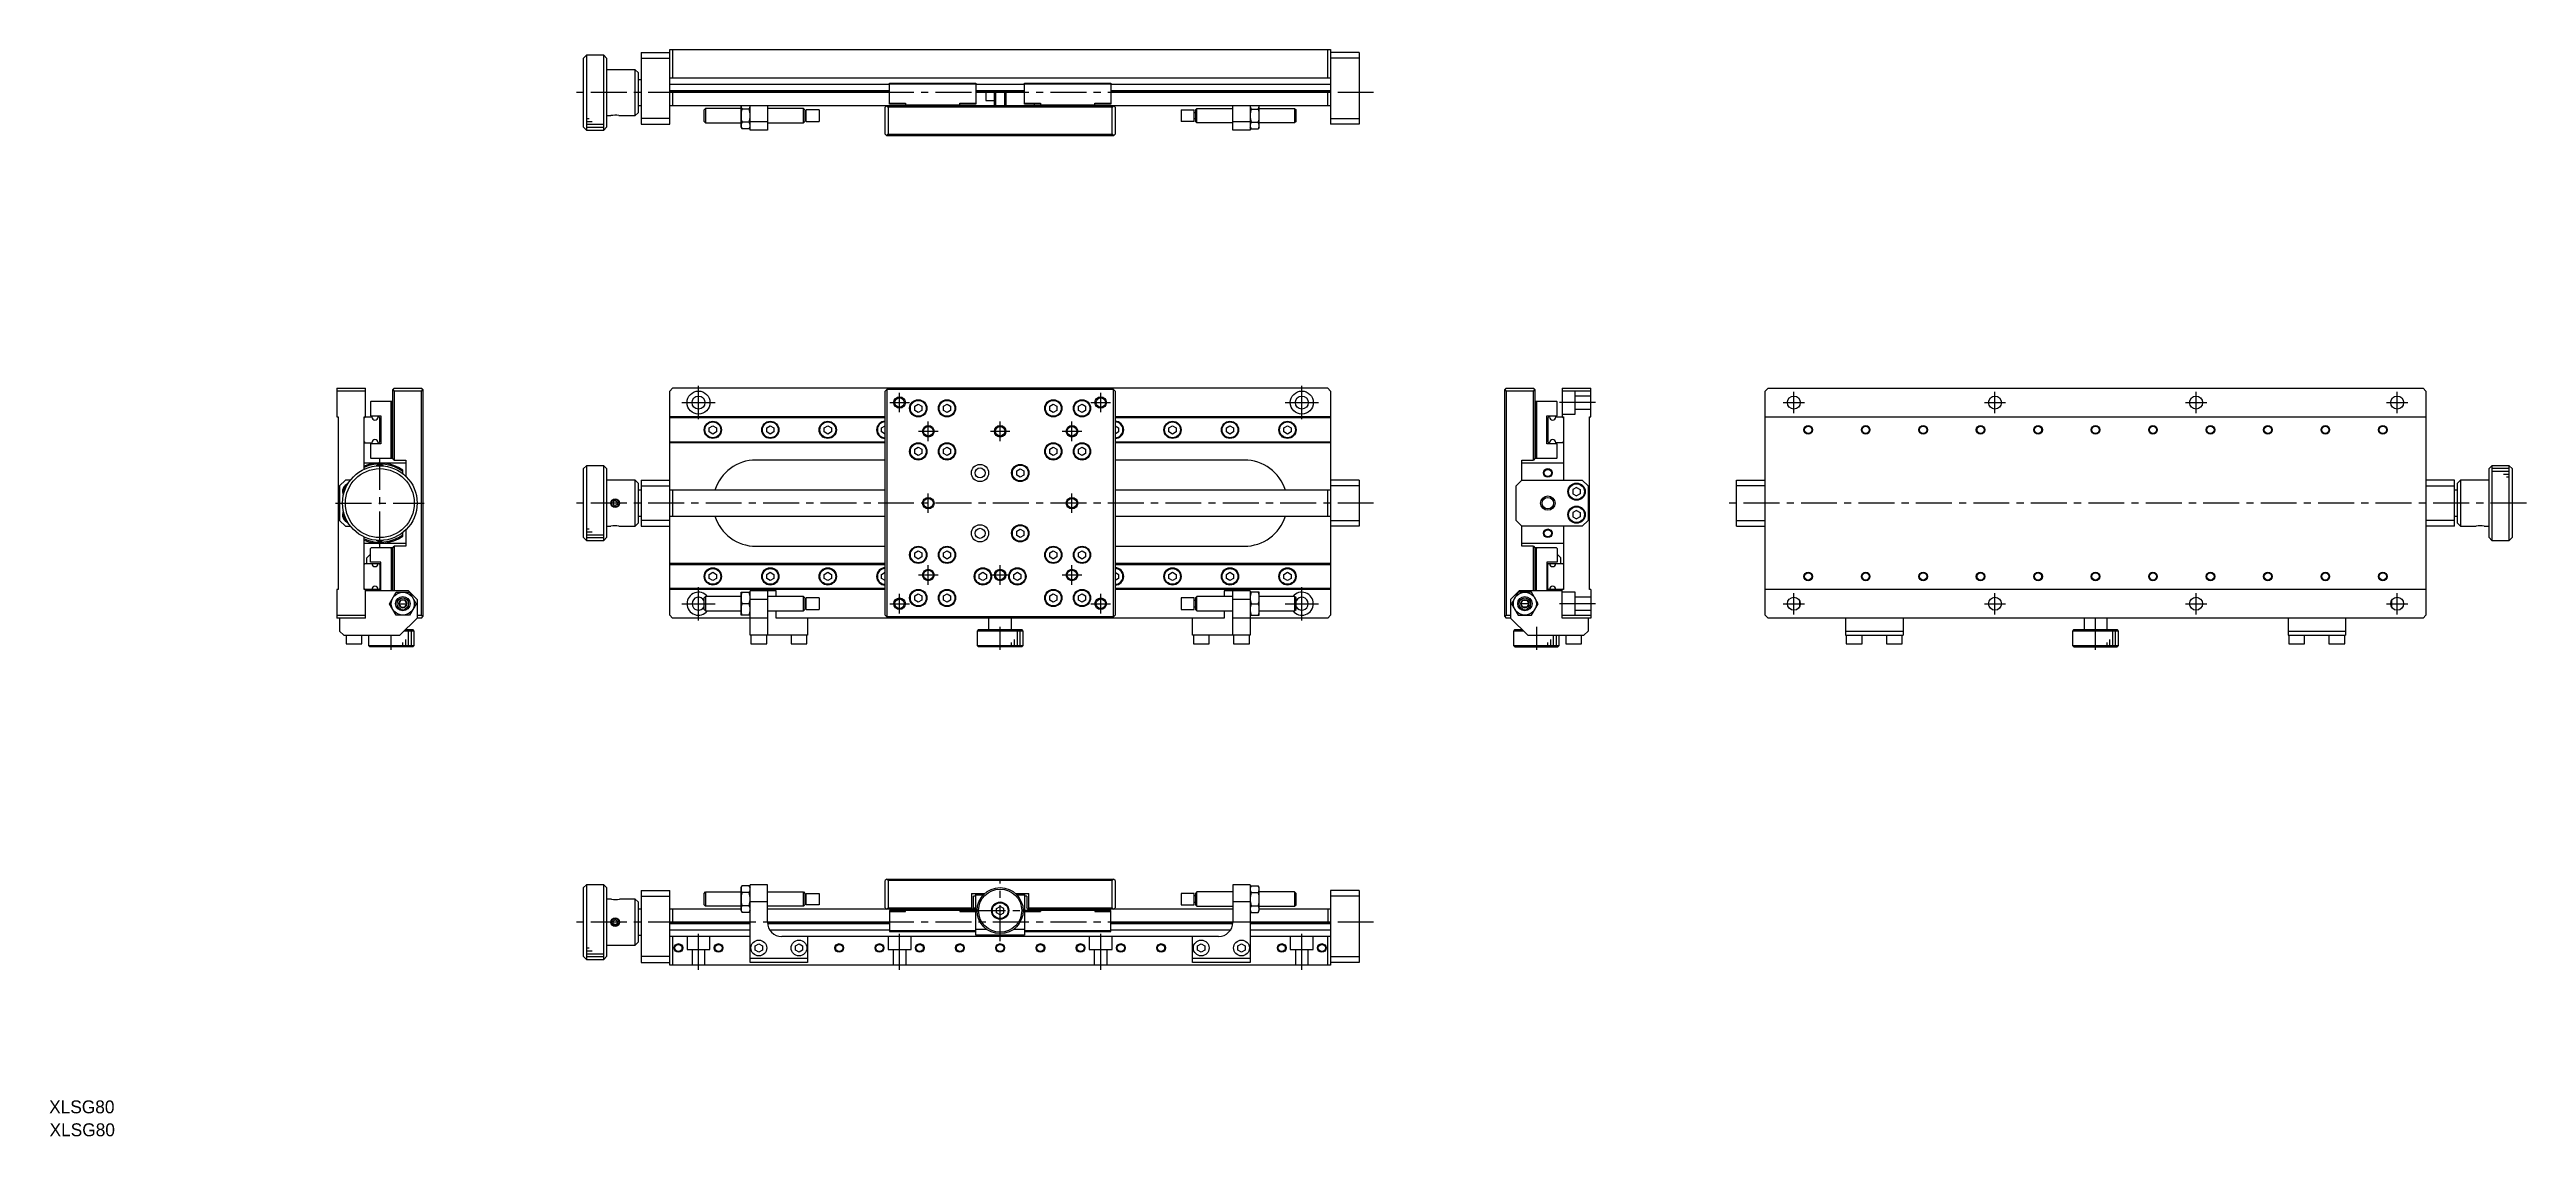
# Model space of a CAD drawing. Extents: x -481 to 381, y -21 to 358.
import ezdxf

# ---------------------------------------------------------------- set-up
doc = ezdxf.new("R2010")
doc.units = 0
doc.header["$LTSCALE"] = 10
doc.linetypes.add('CENTER', pattern=[2, 1.25, -0.25, 0.25, -0.25])
doc.linetypes.add('DASHED', pattern=[3.5, 2, -1.5])
doc.layers.get('0').update_dxf_attribs({"linetype": 'CONTINUOUS'})
doc.layers.add('CENTER', color=1, linetype='CENTER')
doc.styles.get("Standard").update_dxf_attribs({"font": 'FGP教科書体NT-M'})

msp = doc.modelspace()

# ---------------------------------------------------------------- texts
at = {"color": 7}
for p in [(-480.803541, -12.468265), (-480.654234, -20.449044)]:
    msp.add_text('XLSG80', height=4.5, dxfattribs=at).set_placement(p)

# ---------------------------------------------------------------- linework, layer by layer
at = {"color": 7, "linetype": 'CONTINUOUS'}
for p, q in [((-293.783013, 355.704888), (-294.783013, 354.704888)), ((-294.783013, 330.704888), (-294.783013, 354.704888)), ((-293.783013, 355.704888), (-293.783013, 329.704888)), ((-287.783013, 355.704888), (-293.783013, 355.704888)), ((-286.783013, 354.704888), (-287.783013, 355.704888)), ((-287.783013, 329.704888), (-287.783013, 355.704888)), ((-286.783013, 354.704888), (-286.783013, 330.704888)), ((-274.783013, 356.704888), (-264.783013, 356.704888)), ((-274.783013, 356.704888), (-274.783013, 331.704888)), ((-274.783013, 354.704888), (-264.783013, 354.704888)), ((-264.783013, 357.704888), (-34.783013, 357.704888)), ((-264.783013, 331.704888), (-264.783013, 357.704888)), ((-263.783013, 357.704888), (-263.783013, 347.704888)), ((-35.783013, 347.704888), (-35.783013, 357.704888)), ((-34.783013, 357.704888), (-34.783013, 331.704888)), ((-24.783013, 356.704888), (-34.783013, 356.704888)), ((-24.783013, 354.704888), (-34.783013, 354.704888)), ((-24.783013, 356.704888), (-24.783013, 331.704888)), ((-276.783013, 350.704888), (-286.783013, 350.704888)), ((-275.783013, 349.704888), (-276.783013, 350.704888)), ((-276.783013, 334.704888), (-276.783013, 350.704888)), ((-275.783013, 349.704888), (-275.783013, 335.704888)), ((-274.783013, 347.204888), (-275.783013, 347.204888)), ((-34.783013, 347.704888), (-264.783013, 347.704888)), ((-188.283013, 345.504888), (-264.783013, 345.504888)), ((-188.283013, 346.004888), (-158.283013, 346.004888)), ((-188.283013, 338.704888), (-188.283013, 346.004888)), ((-158.283013, 345.704888), (-188.283013, 345.704888)), ((-158.283013, 346.004888), (-158.283013, 338.704888)), ((-141.283013, 345.504888), (-158.283013, 345.504888)), ((-141.283013, 346.004888), (-111.283013, 346.004888)), ((-141.283013, 338.704888), (-141.283013, 346.004888)), ((-111.283013, 345.704888), (-141.283013, 345.704888)), ((-111.283013, 346.004888), (-111.283013, 338.704888)), ((-34.783013, 345.504888), (-111.283013, 345.504888)), ((-275.783013, 338.204888), (-274.783013, 338.204888)), ((-188.283013, 343.304888), (-264.783013, 343.304888)), ((-264.783013, 343.004888), (-188.283013, 343.004888)), ((-188.283013, 342.704888), (-264.783013, 342.704888)), ((-264.783013, 338.204888), (-34.783013, 338.204888)), ((-263.783013, 342.704889), (-263.783013, 338.204888)), ((-252.292513, 337.204888), (-252.783013, 336.714388)), ((-252.783013, 332.695388), (-252.783013, 336.714388)), ((-252.292513, 337.204888), (-252.292513, 332.204888)), ((-239.983013, 337.204888), (-252.292513, 337.204888)), ((-239.983013, 330.704888), (-239.983013, 338.205107)), ((-237.140278, 337.014289), (-239.625747, 337.014289)), ((-236.783013, 329.704888), (-236.783013, 338.204889)), ((-230.783013, 338.204889), (-230.783013, 329.704888)), ((-218.273513, 337.204888), (-230.782993, 337.204888)), ((-218.273513, 332.204888), (-218.273513, 337.204888)), ((-217.783013, 336.714388), (-218.273513, 337.204888)), ((-217.783013, 336.714388), (-217.783013, 332.695388)), ((-217.283013, 332.704888), (-217.283013, 336.704888)), ((-212.783013, 336.704888), (-217.283013, 336.704888)), ((-212.783013, 336.704888), (-212.783013, 332.704888)), ((-189.283013, 338.204888), (-189.783013, 337.704888)), ((-189.783013, 328.204888), (-189.783013, 337.704888)), ((-188.783013, 337.704888), (-189.283013, 338.204888)), ((-188.783013, 337.704888), (-188.783013, 328.204888)), ((-110.783013, 337.704888), (-188.783013, 337.704888)), ((-188.283013, 339.004888), (-182.783013, 339.004888)), ((-182.783013, 338.704888), (-188.283013, 338.704888)), ((-182.783013, 339.004888), (-182.783013, 338.504888)), ((-182.783013, 338.504888), (-163.783013, 338.504888)), ((-182.783013, 338.504888), (-182.483013, 338.204888)), ((-164.083013, 338.204888), (-163.783013, 338.504888)), ((-163.783013, 339.004888), (-158.283013, 339.004888)), ((-163.783013, 338.504888), (-163.783013, 339.004888)), ((-158.283013, 338.704888), (-163.783013, 338.704888)), ((-141.283013, 343.304888), (-158.283013, 343.304888)), ((-158.283013, 343.004888), (-141.283013, 343.004888)), ((-141.283013, 342.704888), (-158.283013, 342.704888)), ((-154.783013, 342.704889), (-154.783013, 339.954888)), ((-154.783013, 339.954888), (-151.783013, 339.954888)), ((-151.783013, 338.204889), (-151.783013, 342.704888)), ((-151.383013, 342.704888), (-151.383013, 338.204888)), ((-148.183013, 338.204888), (-148.183013, 342.704888)), ((-147.783013, 342.704889), (-147.783013, 338.204889)), ((-141.283013, 339.004888), (-135.783013, 339.004888)), ((-135.783013, 338.704888), (-141.283013, 338.704888)), ((-137.783013, 338.204889), (-137.783013, 338.704888)), ((-135.783013, 339.004888), (-135.783013, 338.204888)), ((-135.783013, 338.504888), (-116.783013, 338.504888)), ((-135.783013, 338.504888), (-135.483013, 338.204888)), ((-117.083013, 338.204888), (-116.783013, 338.504888)), ((-116.783013, 339.004888), (-111.283013, 339.004888)), ((-116.783013, 338.504888), (-116.783013, 339.004888)), ((-111.283013, 338.704888), (-116.783013, 338.704888)), ((-34.783013, 343.304888), (-111.283013, 343.304888)), ((-111.283013, 343.004888), (-34.783013, 343.004888)), ((-34.783013, 342.704888), (-111.283013, 342.704888)), ((-110.283013, 338.204888), (-110.783013, 337.704888)), ((-110.783013, 328.204888), (-110.783013, 337.704888)), ((-109.783013, 337.704888), (-110.283013, 338.204888)), ((-109.783013, 337.704888), (-109.783013, 328.204888)), ((-86.783013, 336.704888), (-86.783013, 332.704888)), ((-86.783013, 336.704888), (-82.283013, 336.704888)), ((-82.283013, 332.704888), (-82.283013, 336.704888)), ((-81.783013, 336.714388), (-81.292513, 337.204888)), ((-81.783013, 336.714388), (-81.783013, 332.695388)), ((-81.292513, 332.204888), (-81.292513, 337.204888)), ((-81.292513, 337.204888), (-68.783032, 337.204888)), ((-68.783013, 329.704888), (-68.783013, 338.204888)), ((-62.783013, 338.204888), (-62.783013, 329.704888)), ((-62.425747, 337.014289), (-59.940278, 337.014289)), ((-59.583013, 330.704888), (-59.583013, 338.205107)), ((-59.583013, 337.204888), (-47.273513, 337.204888)), ((-47.273513, 337.204888), (-47.273513, 332.204888)), ((-47.273513, 337.204888), (-46.783013, 336.714388)), ((-46.783013, 332.695388), (-46.783013, 336.714388)), ((-35.783013, 338.204888), (-35.783013, 342.704888)), ((-294.783013, 330.704888), (-293.783013, 329.704888)), ((-293.783013, 329.704888), (-287.783013, 329.704888)), ((-287.783013, 329.704888), (-286.783013, 330.704888)), ((-286.783013, 334.704888), (-285.283008, 334.704888)), ((-282.283018, 334.704888), (-276.783013, 334.704888)), ((-276.783013, 334.704888), (-275.783013, 335.704888)), ((-264.783013, 333.704888), (-274.783013, 333.704888)), ((-274.783013, 331.704888), (-264.783013, 331.704888)), ((-252.783013, 332.695388), (-252.292513, 332.204888)), ((-252.292513, 332.204888), (-239.983013, 332.204888)), ((-239.983013, 330.704888), (-239.625747, 330.086086)), ((-237.140278, 332.395487), (-239.625747, 332.395487)), ((-237.140278, 330.086086), (-239.625747, 330.086086)), ((-237.140278, 330.086086), (-236.783013, 330.704888)), ((-236.783013, 332.704888), (-230.783013, 332.704888)), ((-230.783013, 329.704888), (-236.783013, 329.704888)), ((-230.782993, 332.204888), (-218.273513, 332.204888)), ((-218.273513, 332.204888), (-217.783013, 332.695388)), ((-217.283013, 335.804888), (-217.783013, 335.804888)), ((-217.783013, 333.604888), (-217.283013, 333.604888)), ((-217.283013, 332.704888), (-212.783013, 332.704888)), ((-189.783013, 328.204888), (-189.283013, 327.704888)), ((-189.283013, 327.704888), (-188.783013, 328.204888)), ((-110.283013, 327.704888), (-189.283013, 327.704888)), ((-188.783013, 328.204888), (-110.783013, 328.204888)), ((-110.783013, 328.204888), (-110.283013, 327.704888)), ((-110.283013, 327.704888), (-109.783013, 328.204888)), ((-82.283013, 332.704888), (-86.783013, 332.704888)), ((-82.283013, 335.804888), (-81.783013, 335.804888)), ((-81.783013, 333.604888), (-82.283013, 333.604888)), ((-81.292513, 332.204888), (-81.783013, 332.695388)), ((-68.783032, 332.204888), (-81.292513, 332.204888)), ((-68.783013, 332.704888), (-62.783013, 332.704888)), ((-62.783013, 329.704888), (-68.783013, 329.704888)), ((-62.425747, 330.086086), (-62.783013, 330.704888)), ((-62.425747, 332.395487), (-59.940278, 332.395487)), ((-62.425747, 330.086086), (-59.940278, 330.086086)), ((-59.583013, 330.704888), (-59.940278, 330.086086)), ((-47.273513, 332.204888), (-59.583013, 332.204888)), ((-46.783013, 332.695388), (-47.273513, 332.204888)), ((-34.783013, 333.704888), (-24.783013, 333.704888)), ((-24.783013, 331.704888), (-34.783013, 331.704888)), ((-380.698573, 239.868076), (-370.698573, 239.868076)), ((-380.698573, 239.868076), (-380.698573, 229.868076)), ((-370.698573, 238.868076), (-380.698573, 238.868076)), ((-370.698573, 229.868076), (-370.698573, 239.868076)), ((-368.698573, 235.368076), (-368.998573, 235.068076)), ((-368.998573, 235.068076), (-368.998573, 230.268076)), ((-368.698573, 235.368076), (-361.498573, 235.368076)), ((-361.698573, 235.068076), (-361.998573, 235.368076)), ((-361.698573, 215.668076), (-361.698573, 235.068076)), ((-361.498573, 235.368076), (-361.198573, 235.068076)), ((-361.498573, 215.368076), (-361.498573, 235.368076)), ((-360.698573, 239.868076), (-361.198573, 239.368076)), ((-361.198573, 215.368076), (-361.198573, 239.368076)), ((-361.198573, 239.368076), (-360.698573, 238.868076)), ((-360.698573, 239.868076), (-351.198573, 239.868076)), ((-360.698573, 238.868076), (-360.698573, 214.868076)), ((-351.198573, 238.868076), (-360.698573, 238.868076)), ((-350.698573, 239.368076), (-351.198573, 239.868076)), ((-351.198573, 238.868076), (-350.698573, 239.368076)), ((-351.198573, 160.868076), (-351.198573, 238.868076)), ((-350.698573, 239.368076), (-350.698573, 160.368076)), ((-264.783013, 238.868076), (-263.783013, 239.868076)), ((-264.783013, 160.868076), (-264.783013, 238.868076)), ((-35.783013, 239.868076), (-263.783013, 239.868076)), ((-189.783013, 238.868076), (-188.783013, 239.868076)), ((-189.783013, 160.868076), (-189.783013, 238.868076)), ((-189.283013, 239.368076), (-189.283013, 160.368076)), ((-110.283013, 239.368076), (-189.283013, 239.368076)), ((-179.533013, 233.589764), (-178.283013, 234.311452)), ((-179.533013, 232.146388), (-179.533013, 233.589764)), ((-178.283013, 234.311452), (-177.033013, 233.589764)), ((-177.033013, 233.589764), (-177.033013, 232.146388)), ((-169.533013, 233.589764), (-168.283013, 234.311452)), ((-169.533013, 232.146388), (-169.533013, 233.589764)), ((-168.283013, 234.311452), (-167.033013, 233.589764)), ((-167.033013, 233.589764), (-167.033013, 232.146388)), ((-132.533013, 233.589764), (-131.283013, 234.311452)), ((-132.533013, 232.146388), (-132.533013, 233.589764)), ((-131.283013, 234.311452), (-130.033013, 233.589764)), ((-130.033013, 233.589764), (-130.033013, 232.146388)), ((-122.533013, 233.589764), (-121.283013, 234.311452)), ((-122.533013, 232.146388), (-122.533013, 233.589764)), ((-121.283013, 234.311452), (-120.033013, 233.589764)), ((-120.033013, 233.589764), (-120.033013, 232.146388)), ((-110.783013, 239.868076), (-109.783013, 238.868076)), ((-110.283013, 160.368076), (-110.283013, 239.368076)), ((-109.783013, 238.868076), (-109.783013, 160.868076)), ((-35.783013, 239.868076), (-34.783013, 238.868076)), ((-34.783013, 238.868076), (-34.783013, 160.868076)), ((26.352661, 239.868076), (25.852661, 239.368076)), ((25.852661, 239.368076), (26.352661, 238.868076)), ((25.852661, 160.368076), (25.852661, 239.368076)), ((26.352661, 239.868076), (35.852661, 239.868076)), ((35.852661, 238.868076), (26.352661, 238.868076)), ((26.352661, 238.868076), (26.352661, 160.868076)), ((36.352661, 239.368076), (35.852661, 239.868076)), ((35.852661, 238.868076), (36.352661, 239.368076)), ((35.852661, 214.868076), (35.852661, 238.868076)), ((36.352661, 239.368076), (36.352661, 215.368076)), ((36.352661, 235.068076), (36.652661, 235.368076)), ((36.652661, 235.368076), (43.852661, 235.368076)), ((36.652661, 235.368076), (36.652661, 215.368076)), ((37.152661, 235.368076), (36.852661, 235.068076)), ((36.852661, 235.068076), (36.852661, 215.668076)), ((44.152661, 235.068076), (43.852661, 235.368076)), ((44.152661, 230.268076), (44.152661, 235.068076)), ((45.852661, 239.868076), (55.852661, 239.868076)), ((45.852661, 239.868076), (45.852661, 229.868076)), ((55.852661, 238.868076), (45.852661, 238.868076)), ((55.852661, 229.868076), (55.852661, 239.868076)), ((117.488334, 239.868076), (116.488334, 238.868076)), ((116.488334, 160.868076), (116.488334, 238.868076)), ((117.488334, 239.868076), (345.488334, 239.868076)), ((346.488334, 238.868076), (345.488334, 239.868076)), ((346.488334, 238.868076), (346.488334, 160.868076)), ((-380.698573, 229.868076), (-380.198573, 229.868076)), ((-380.198573, 229.868076), (-380.198573, 169.868076)), ((-370.898573, 229.868076), (-371.198573, 229.568076)), ((-371.198573, 211.647295), (-371.198573, 229.868076)), ((-371.198573, 229.868076), (-368.498573, 229.868076)), ((-368.998573, 230.268076), (-365.298573, 230.268076)), ((-366.298573, 229.868076), (-365.998573, 229.868076)), ((-365.698573, 229.568076), (-365.998573, 229.868076)), ((-365.698573, 221.168076), (-365.698573, 229.568076)), ((-365.298573, 230.268076), (-365.298573, 220.468076)), ((-361.498573, 230.368076), (-361.198573, 230.668076)), ((-361.198573, 227.068076), (-361.498573, 227.368076)), ((-189.783013, 229.868076), (-264.783013, 229.868076)), ((-189.783013, 229.568076), (-264.783013, 229.568076)), ((-251.033013, 226.089764), (-249.783013, 226.811452)), ((-251.033013, 224.646388), (-251.033013, 226.089764)), ((-249.783013, 223.924701), (-251.033013, 224.646388)), ((-249.783013, 226.811452), (-248.533013, 226.089764)), ((-248.533013, 224.646388), (-249.783013, 223.924701)), ((-248.533013, 226.089764), (-248.533013, 224.646388)), ((-231.033013, 226.089764), (-229.783013, 226.811452)), ((-231.033013, 224.646388), (-231.033013, 226.089764)), ((-229.783013, 223.924701), (-231.033013, 224.646388)), ((-229.783013, 226.811452), (-228.533013, 226.089764)), ((-228.533013, 224.646388), (-229.783013, 223.924701)), ((-228.533013, 226.089764), (-228.533013, 224.646388)), ((-211.033013, 226.089764), (-209.783013, 226.811452)), ((-211.033013, 224.646388), (-211.033013, 226.089764)), ((-209.783013, 223.924701), (-211.033013, 224.646388)), ((-209.783013, 226.811452), (-208.533013, 226.089764)), ((-208.533013, 224.646388), (-209.783013, 223.924701)), ((-208.533013, 226.089764), (-208.533013, 224.646388)), ((-191.033013, 226.089764), (-189.783013, 226.811452)), ((-191.033013, 224.646388), (-191.033013, 226.089764)), ((-189.783013, 223.924701), (-191.033013, 224.646388)), ((-178.283013, 231.424701), (-179.533013, 232.146388)), ((-177.033013, 232.146388), (-178.283013, 231.424701)), ((-168.283013, 231.424701), (-169.533013, 232.146388)), ((-167.033013, 232.146388), (-168.283013, 231.424701)), ((-131.283013, 231.424701), (-132.533013, 232.146388)), ((-130.033013, 232.146388), (-131.283013, 231.424701)), ((-121.283013, 231.424701), (-122.533013, 232.146388)), ((-120.033013, 232.146388), (-121.283013, 231.424701)), ((-34.783013, 229.868076), (-109.783013, 229.868076)), ((-34.783013, 229.568076), (-109.783013, 229.568076)), ((-109.783013, 226.811452), (-108.533013, 226.089764)), ((-108.533013, 224.646388), (-109.783013, 223.924701)), ((-108.533013, 226.089764), (-108.533013, 224.646388)), ((-91.033013, 226.089764), (-89.783013, 226.811452)), ((-91.033013, 224.646388), (-91.033013, 226.089764)), ((-89.783013, 223.924701), (-91.033013, 224.646388)), ((-89.783013, 226.811452), (-88.533013, 226.089764)), ((-88.533013, 224.646388), (-89.783013, 223.924701)), ((-88.533013, 226.089764), (-88.533013, 224.646388)), ((-71.033013, 226.089764), (-69.783013, 226.811452)), ((-71.033013, 224.646388), (-71.033013, 226.089764)), ((-69.783013, 223.924701), (-71.033013, 224.646388)), ((-69.783013, 226.811452), (-68.533013, 226.089764)), ((-68.533013, 224.646388), (-69.783013, 223.924701)), ((-68.533013, 226.089764), (-68.533013, 224.646388)), ((-51.033013, 226.089764), (-49.783013, 226.811452)), ((-51.033013, 224.646388), (-51.033013, 226.089764)), ((-49.783013, 223.924701), (-51.033013, 224.646388)), ((-49.783013, 226.811452), (-48.533013, 226.089764)), ((-48.533013, 224.646388), (-49.783013, 223.924701)), ((-48.533013, 226.089764), (-48.533013, 224.646388)), ((36.352661, 230.668076), (36.652661, 230.368076)), ((36.652661, 227.368076), (36.352661, 227.068076)), ((40.452661, 220.468076), (40.452661, 230.268076)), ((40.452661, 230.268076), (44.152661, 230.268076)), ((41.152661, 229.868076), (40.852661, 229.568076)), ((40.852661, 229.568076), (40.852661, 221.168076)), ((41.452661, 229.868076), (41.152661, 229.868076)), ((43.652661, 229.868076), (46.352661, 229.868076)), ((46.352661, 229.568076), (46.052661, 229.868076)), ((46.352661, 229.868076), (46.352661, 207.868076)), ((55.352661, 229.868076), (55.852661, 229.868076)), ((55.352661, 169.868076), (55.352661, 229.868076)), ((116.488334, 229.868076), (346.488334, 229.868076)), ((-371.198573, 221.168076), (-370.898573, 220.868076)), ((-370.898573, 220.868076), (-368.498573, 220.868076)), ((-365.298573, 220.468076), (-368.998573, 220.468076)), ((-368.998573, 220.468076), (-368.998573, 215.668076)), ((-368.998573, 215.668076), (-368.698573, 215.368076)), ((-366.298573, 220.868076), (-365.998573, 220.868076)), ((-365.998573, 220.868076), (-365.698573, 221.168076)), ((-361.998573, 215.368076), (-361.698573, 215.668076)), ((-361.498573, 223.368076), (-361.198573, 223.668076)), ((-361.198573, 220.068076), (-361.498573, 220.368076)), ((-361.198573, 215.668076), (-361.498573, 215.368076)), ((-264.783013, 221.168076), (-189.783013, 221.168076)), ((-189.783013, 220.868076), (-264.783013, 220.868076)), ((-179.533013, 218.589764), (-178.283013, 219.311452)), ((-179.533013, 217.146388), (-179.533013, 218.589764)), ((-178.283013, 216.424701), (-179.533013, 217.146388)), ((-178.283013, 219.311452), (-177.033013, 218.589764)), ((-177.033013, 217.146388), (-178.283013, 216.424701)), ((-177.033013, 218.589764), (-177.033013, 217.146388)), ((-169.533013, 218.589764), (-168.283013, 219.311452)), ((-169.533013, 217.146388), (-169.533013, 218.589764)), ((-168.283013, 216.424701), (-169.533013, 217.146388)), ((-168.283013, 219.311452), (-167.033013, 218.589764)), ((-167.033013, 217.146388), (-168.283013, 216.424701)), ((-167.033013, 218.589764), (-167.033013, 217.146388)), ((-132.533013, 218.589764), (-131.283013, 219.311452)), ((-132.533013, 217.146388), (-132.533013, 218.589764)), ((-131.283013, 216.424701), (-132.533013, 217.146388)), ((-131.283013, 219.311452), (-130.033013, 218.589764)), ((-130.033013, 217.146388), (-131.283013, 216.424701)), ((-130.033013, 218.589764), (-130.033013, 217.146388)), ((-122.533013, 218.589764), (-121.283013, 219.311452)), ((-122.533013, 217.146388), (-122.533013, 218.589764)), ((-121.283013, 216.424701), (-122.533013, 217.146388)), ((-121.283013, 219.311452), (-120.033013, 218.589764)), ((-120.033013, 217.146388), (-121.283013, 216.424701)), ((-120.033013, 218.589764), (-120.033013, 217.146388)), ((-109.783013, 221.168076), (-34.783013, 221.168076)), ((-34.783013, 220.868076), (-109.783013, 220.868076)), ((36.352661, 223.668076), (36.652661, 223.368076)), ((36.652661, 220.368076), (36.352661, 220.068076)), ((36.652661, 215.368076), (36.352661, 215.668076)), ((36.852661, 215.668076), (37.152661, 215.368076)), ((44.152661, 220.468076), (40.452661, 220.468076)), ((40.852661, 221.168076), (41.152661, 220.868076)), ((41.452661, 220.868076), (41.152661, 220.868076)), ((46.052661, 220.868076), (43.652661, 220.868076)), ((43.852661, 215.368076), (44.152661, 215.668076)), ((44.152661, 215.668076), (44.152661, 220.468076)), ((46.052661, 220.868076), (46.352661, 221.168076)), ((-379.698573, 205.868076), (-377.698573, 207.868076)), ((-375.945523, 207.868076), (-377.698573, 207.868076)), ((-371.198573, 213.868076), (-356.698573, 213.868076)), ((-361.498573, 215.368076), (-368.698573, 215.368076)), ((-360.698573, 214.868076), (-361.198573, 215.368076)), ((-360.698573, 214.868076), (-356.698573, 214.868076)), ((-357.698573, 210.115027), (-357.698573, 211.357202)), ((-356.698573, 214.868076), (-356.698573, 209.248908)), ((-293.783013, 212.868076), (-294.783013, 211.868076)), ((-294.783013, 187.868076), (-294.783013, 211.868076)), ((-293.783013, 212.868076), (-293.783013, 186.868076)), ((-287.783013, 212.868076), (-293.783013, 212.868076)), ((-287.783013, 186.868076), (-287.783013, 212.868076)), ((-286.783013, 211.868076), (-287.783013, 212.868076)), ((-286.783013, 211.868076), (-286.783013, 187.868076)), ((-276.783013, 207.868076), (-286.783013, 207.868076)), ((-276.783013, 191.868076), (-276.783013, 207.868076)), ((-275.783013, 206.868076), (-276.783013, 207.868076)), ((-274.783013, 207.868076), (-264.783013, 207.868076)), ((-274.783013, 207.868076), (-274.783013, 191.868076)), ((-189.783013, 214.868076), (-234.783013, 214.868076)), ((-144.033013, 211.089764), (-142.783013, 211.811452)), ((-144.033013, 209.646388), (-144.033013, 211.089764)), ((-142.783013, 208.924701), (-144.033013, 209.646388)), ((-142.783013, 211.811452), (-141.533013, 211.089764)), ((-141.533013, 209.646388), (-142.783013, 208.924701)), ((-141.533013, 211.089764), (-141.533013, 209.646388)), ((-64.783013, 214.868076), (-109.783013, 214.868076)), ((-24.783013, 207.868076), (-34.783013, 207.868076)), ((-24.783013, 207.868076), (-24.783013, 191.868076)), ((31.852661, 207.868076), (29.852661, 205.868076)), ((31.852661, 214.868076), (35.852661, 214.868076)), ((31.852661, 207.868076), (31.852661, 214.868076)), ((31.852661, 213.868076), (46.352661, 213.868076)), ((31.852661, 207.868076), (52.852661, 207.868076)), ((36.352661, 215.368076), (35.852661, 214.868076)), ((43.852661, 215.368076), (36.652661, 215.368076)), ((54.852661, 205.868076), (52.852661, 207.868076)), ((106.488334, 207.868076), (116.488334, 207.868076)), ((106.488334, 191.868076), (106.488334, 207.868076)), ((356.488334, 207.868076), (346.488334, 207.868076)), ((356.488334, 191.868076), (356.488334, 207.868076)), ((358.488334, 207.868076), (357.488334, 206.868076)), ((358.488334, 207.868076), (358.488334, 191.868076)), ((368.488334, 207.868076), (358.488334, 207.868076)), ((369.488334, 212.868076), (368.488334, 211.868076)), ((368.488334, 187.868076), (368.488334, 211.868076)), ((369.488334, 212.868076), (369.488334, 186.868076)), ((375.488334, 212.868076), (369.488334, 212.868076)), ((375.488334, 186.868076), (375.488334, 212.868076)), ((376.488334, 211.868076), (375.488334, 212.868076)), ((376.488334, 211.868076), (376.488334, 187.868076)), ((-379.698573, 205.868076), (-379.698573, 193.868076)), ((-283.783013, 200.734102), (-284.533013, 200.301089)), ((-284.533013, 200.301089), (-284.533013, 199.435064)), ((-284.533013, 199.435064), (-283.783013, 199.002051)), ((-283.783013, 200.734102), (-283.033013, 200.301089)), ((-283.033013, 199.435064), (-283.783013, 199.002051)), ((-283.033013, 200.301089), (-283.033013, 199.435064)), ((-275.783013, 206.868076), (-275.783013, 192.868076)), ((-274.783013, 204.368076), (-275.783013, 204.368076)), ((-274.783013, 205.868076), (-264.783013, 205.868076)), ((-189.783013, 204.368076), (-264.783013, 204.368076)), ((-263.783013, 204.368076), (-263.783013, 195.368076)), ((-34.783013, 204.368076), (-109.783013, 204.368076)), ((-35.783013, 195.368076), (-35.783013, 204.368076)), ((-24.783013, 205.868076), (-34.783013, 205.868076)), ((29.852661, 193.868076), (29.852661, 205.868076)), ((50.852661, 205.311452), (49.602661, 204.589764)), ((49.602661, 204.589764), (49.602661, 203.146388)), ((49.602661, 203.146388), (50.852661, 202.424701)), ((50.852661, 205.311452), (52.102661, 204.589764)), ((52.102661, 203.146388), (50.852661, 202.424701)), ((52.102661, 204.589764), (52.102661, 203.146388)), ((54.852661, 205.868076), (54.852661, 193.868076)), ((116.488334, 205.868076), (106.488334, 205.868076)), ((346.488334, 205.868076), (356.488334, 205.868076)), ((357.488334, 204.368076), (356.488334, 204.368076)), ((357.488334, 192.868076), (357.488334, 206.868076)), ((-377.698573, 191.868076), (-379.698573, 193.868076)), ((-377.698573, 191.868076), (-375.945523, 191.868076)), ((-356.698573, 190.487245), (-356.698573, 184.868076)), ((-286.783013, 191.868076), (-285.283008, 191.868076)), ((-282.283018, 191.868076), (-276.783013, 191.868076)), ((-276.783013, 191.868076), (-275.783013, 192.868076)), ((-275.783013, 195.368076), (-274.783013, 195.368076)), ((-264.783013, 193.868076), (-274.783013, 193.868076)), ((-274.783013, 191.868076), (-264.783013, 191.868076)), ((-264.783013, 195.368076), (-189.783013, 195.368076)), ((-144.033013, 190.089764), (-142.783013, 190.811452)), ((-144.033013, 188.646388), (-144.033013, 190.089764)), ((-142.783013, 190.811452), (-141.533013, 190.089764)), ((-141.533013, 190.089764), (-141.533013, 188.646388)), ((-109.783013, 195.368076), (-34.783013, 195.368076)), ((-34.783013, 193.868076), (-24.783013, 193.868076)), ((-24.783013, 191.868076), (-34.783013, 191.868076)), ((29.852661, 193.868076), (31.852661, 191.868076)), ((52.852661, 191.868076), (31.852661, 191.868076)), ((31.852661, 184.868076), (31.852661, 191.868076)), ((46.352661, 191.868076), (46.352661, 169.868076)), ((50.852661, 197.311452), (49.602661, 196.589764)), ((49.602661, 196.589764), (49.602661, 195.146388)), ((49.602661, 195.146388), (50.852661, 194.424701)), ((50.852661, 197.311452), (52.102661, 196.589764)), ((52.102661, 195.146388), (50.852661, 194.424701)), ((52.102661, 196.589764), (52.102661, 195.146388)), ((52.852661, 191.868076), (54.852661, 193.868076)), ((106.488334, 193.868076), (116.488334, 193.868076)), ((106.488334, 191.868076), (116.488334, 191.868076)), ((356.488334, 193.868076), (346.488334, 193.868076)), ((356.488334, 191.868076), (346.488334, 191.868076)), ((356.488334, 195.368076), (357.488334, 195.368076)), ((357.488334, 192.868076), (358.488334, 191.868076)), ((358.488334, 191.868076), (363.988339, 191.868076)), ((366.988329, 191.868076), (368.488334, 191.868076)), ((-371.198573, 169.868076), (-371.198573, 188.088857)), ((-356.698573, 185.868076), (-371.198573, 185.868076)), ((-368.998573, 182.068076), (-370.198573, 180.868076)), ((-368.998573, 184.068076), (-368.698573, 184.368076)), ((-368.998573, 179.268076), (-368.998573, 184.068076)), ((-361.498573, 184.368076), (-368.698573, 184.368076)), ((-361.998573, 184.368076), (-361.698573, 184.068076)), ((-361.698573, 184.068076), (-361.698573, 169.368076)), ((-361.198573, 184.068076), (-361.498573, 184.368076)), ((-361.498573, 184.368076), (-361.498573, 169.368076)), ((-361.198573, 184.368076), (-360.698573, 184.868076)), ((-361.198573, 169.368076), (-361.198573, 184.368076)), ((-360.698573, 184.868076), (-360.698573, 169.368076)), ((-356.698573, 184.868076), (-360.698573, 184.868076)), ((-357.698573, 188.378951), (-357.698573, 189.621126)), ((-294.783013, 187.868076), (-293.783013, 186.868076)), ((-293.783013, 186.868076), (-287.783013, 186.868076)), ((-287.783013, 186.868076), (-286.783013, 187.868076)), ((-234.783013, 184.868076), (-189.783013, 184.868076)), ((-179.533013, 182.589764), (-178.283013, 183.311452)), ((-179.533013, 181.146388), (-179.533013, 182.589764)), ((-178.283013, 180.424701), (-179.533013, 181.146388)), ((-178.283013, 183.311452), (-177.033013, 182.589764)), ((-177.033013, 181.146388), (-178.283013, 180.424701)), ((-177.033013, 182.589764), (-177.033013, 181.146388)), ((-169.533013, 182.589764), (-168.283013, 183.311452)), ((-169.533013, 181.146388), (-169.533013, 182.589764)), ((-168.283013, 180.424701), (-169.533013, 181.146388)), ((-168.283013, 183.311452), (-167.033013, 182.589764)), ((-167.033013, 181.146388), (-168.283013, 180.424701)), ((-167.033013, 182.589764), (-167.033013, 181.146388)), ((-142.783013, 187.924701), (-144.033013, 188.646388)), ((-141.533013, 188.646388), (-142.783013, 187.924701)), ((-132.533013, 182.589764), (-131.283013, 183.311452)), ((-132.533013, 181.146388), (-132.533013, 182.589764)), ((-131.283013, 180.424701), (-132.533013, 181.146388)), ((-131.283013, 183.311452), (-130.033013, 182.589764)), ((-130.033013, 181.146388), (-131.283013, 180.424701)), ((-130.033013, 182.589764), (-130.033013, 181.146388)), ((-122.533013, 182.589764), (-121.283013, 183.311452)), ((-122.533013, 181.146388), (-122.533013, 182.589764)), ((-121.283013, 180.424701), (-122.533013, 181.146388)), ((-121.283013, 183.311452), (-120.033013, 182.589764)), ((-120.033013, 181.146388), (-121.283013, 180.424701)), ((-120.033013, 182.589764), (-120.033013, 181.146388)), ((-109.783013, 184.868076), (-64.783013, 184.868076)), ((46.352661, 185.868076), (31.852661, 185.868076)), ((35.852661, 184.868076), (31.852661, 184.868076)), ((35.852661, 184.868076), (36.352661, 184.368076)), ((35.852661, 169.368076), (35.852661, 184.868076)), ((36.652661, 184.368076), (36.352661, 184.068076)), ((36.352661, 184.368076), (36.352661, 169.368076)), ((43.852661, 184.368076), (36.652661, 184.368076)), ((36.652661, 169.368076), (36.652661, 184.368076)), ((36.852661, 184.068076), (37.152661, 184.368076)), ((36.852661, 169.368076), (36.852661, 184.068076)), ((43.852661, 184.368076), (44.152661, 184.068076)), ((44.152661, 184.068076), (44.152661, 179.268076)), ((45.352661, 180.868076), (44.152661, 182.068076)), ((368.488334, 187.868076), (369.488334, 186.868076)), ((369.488334, 186.868076), (375.488334, 186.868076)), ((375.488334, 186.868076), (376.488334, 187.868076)), ((-371.198573, 178.568076), (-370.898573, 178.868076)), ((-370.898573, 178.868076), (-365.298573, 178.868076)), ((-370.198573, 178.868076), (-370.198573, 180.868076)), ((-365.298573, 179.268076), (-368.998573, 179.268076)), ((-365.998573, 178.868076), (-365.698573, 178.568076)), ((-365.698573, 178.568076), (-365.698573, 170.168076)), ((-365.298573, 169.468076), (-365.298573, 179.268076)), ((-361.198573, 179.668076), (-361.498573, 179.368076)), ((-361.498573, 178.868076), (-361.198573, 178.868076)), ((-361.198573, 178.368076), (-361.498573, 178.368076)), ((-361.498573, 176.368076), (-361.198573, 176.068076)), ((-361.198573, 172.668076), (-361.498573, 172.368076)), ((-361.198427, 178.818809), (-361.498511, 178.839093)), ((-361.498364, 178.388199), (-361.198384, 178.368439)), ((-189.783013, 178.868076), (-264.783013, 178.868076)), ((-264.783013, 178.568076), (-189.783013, 178.568076)), ((-251.033013, 175.089764), (-249.783013, 175.811452)), ((-251.033013, 173.646388), (-251.033013, 175.089764)), ((-249.783013, 172.924701), (-251.033013, 173.646388)), ((-249.783013, 175.811452), (-248.533013, 175.089764)), ((-248.533013, 173.646388), (-249.783013, 172.924701)), ((-248.533013, 175.089764), (-248.533013, 173.646388)), ((-231.033013, 175.089764), (-229.783013, 175.811452)), ((-231.033013, 173.646388), (-231.033013, 175.089764)), ((-229.783013, 172.924701), (-231.033013, 173.646388)), ((-229.783013, 175.811452), (-228.533013, 175.089764)), ((-228.533013, 173.646388), (-229.783013, 172.924701)), ((-228.533013, 175.089764), (-228.533013, 173.646388)), ((-211.033013, 175.089764), (-209.783013, 175.811452)), ((-211.033013, 173.646388), (-211.033013, 175.089764)), ((-209.783013, 172.924701), (-211.033013, 173.646388)), ((-209.783013, 175.811452), (-208.533013, 175.089764)), ((-208.533013, 173.646388), (-209.783013, 172.924701)), ((-208.533013, 175.089764), (-208.533013, 173.646388)), ((-191.033013, 175.089764), (-189.783013, 175.811452)), ((-191.033013, 173.646388), (-191.033013, 175.089764)), ((-189.783013, 172.924701), (-191.033013, 173.646388)), ((-157.033013, 175.089764), (-155.783013, 175.811452)), ((-157.033013, 173.646388), (-157.033013, 175.089764)), ((-155.783013, 172.924701), (-157.033013, 173.646388)), ((-155.783013, 175.811452), (-154.533013, 175.089764)), ((-154.533013, 173.646388), (-155.783013, 172.924701)), ((-154.533013, 175.089764), (-154.533013, 173.646388)), ((-145.033013, 175.089764), (-143.783013, 175.811452)), ((-145.033013, 173.646388), (-145.033013, 175.089764)), ((-143.783013, 172.924701), (-145.033013, 173.646388)), ((-143.783013, 175.811452), (-142.533013, 175.089764)), ((-142.533013, 173.646388), (-143.783013, 172.924701)), ((-142.533013, 175.089764), (-142.533013, 173.646388)), ((-34.783013, 178.868076), (-109.783013, 178.868076)), ((-109.783013, 178.568076), (-34.783013, 178.568076)), ((-109.783013, 175.811452), (-108.533013, 175.089764)), ((-108.533013, 173.646388), (-109.783013, 172.924701)), ((-108.533013, 175.089764), (-108.533013, 173.646388)), ((-91.033013, 175.089764), (-89.783013, 175.811452)), ((-91.033013, 173.646388), (-91.033013, 175.089764)), ((-89.783013, 172.924701), (-91.033013, 173.646388)), ((-89.783013, 175.811452), (-88.533013, 175.089764)), ((-88.533013, 173.646388), (-89.783013, 172.924701)), ((-88.533013, 175.089764), (-88.533013, 173.646388)), ((-71.033013, 175.089764), (-69.783013, 175.811452)), ((-71.033013, 173.646388), (-71.033013, 175.089764)), ((-69.783013, 172.924701), (-71.033013, 173.646388)), ((-69.783013, 175.811452), (-68.533013, 175.089764)), ((-68.533013, 173.646388), (-69.783013, 172.924701)), ((-68.533013, 175.089764), (-68.533013, 173.646388)), ((-51.033013, 175.089764), (-49.783013, 175.811452)), ((-51.033013, 173.646388), (-51.033013, 175.089764)), ((-49.783013, 172.924701), (-51.033013, 173.646388)), ((-49.783013, 175.811452), (-48.533013, 175.089764)), ((-48.533013, 173.646388), (-49.783013, 172.924701)), ((-48.533013, 175.089764), (-48.533013, 173.646388)), ((36.652665, 178.440283), (36.352598, 178.460122)), ((36.652661, 179.368076), (36.352661, 179.668076)), ((36.352661, 178.868076), (36.652661, 178.868076)), ((36.652661, 178.368076), (36.352661, 178.368076)), ((36.352661, 176.068076), (36.652661, 176.368076)), ((36.652661, 172.368076), (36.352661, 172.668076)), ((44.152661, 179.268076), (40.452661, 179.268076)), ((40.452661, 179.268076), (40.452661, 169.468076)), ((40.452661, 178.868076), (46.052661, 178.868076)), ((40.852661, 178.568076), (41.152661, 178.868076)), ((40.852661, 170.168076), (40.852661, 178.568076)), ((45.352661, 178.868076), (45.352661, 180.868076)), ((46.052661, 178.868076), (46.352661, 178.568076)), ((-380.198573, 169.868076), (-380.698573, 169.868076)), ((-380.698573, 169.868076), (-380.698573, 159.868076)), ((-370.898573, 169.868076), (-371.198573, 170.168076)), ((-365.298573, 169.868076), (-371.198573, 169.868076)), ((-370.698573, 159.868076), (-370.698573, 169.868076)), ((-355.698573, 169.368076), (-370.698573, 169.368076)), ((-370.198573, 169.868076), (-370.198573, 169.368076)), ((-368.998573, 169.368076), (-368.998573, 169.468076)), ((-368.998573, 169.468076), (-365.298573, 169.468076)), ((-365.698573, 170.168076), (-365.998573, 169.868076)), ((-360.007973, 160.868076), (-362.317375, 164.868076)), ((-362.317374, 164.868076), (-360.007974, 168.868076)), ((-361.498573, 170.368076), (-361.198573, 170.368076)), ((-361.198573, 169.868076), (-361.498573, 169.868076)), ((-360.007974, 168.868076), (-355.389171, 168.868076)), ((-358.42026, 166.118076), (-359.141948, 164.868076)), ((-359.141948, 164.868076), (-356.255197, 164.868076)), ((-359.141948, 164.868076), (-358.42026, 163.618076)), ((-356.976885, 166.118076), (-358.42026, 166.118076)), ((-356.255197, 164.868076), (-356.976885, 166.118076)), ((-356.976885, 163.618076), (-356.255197, 164.868076)), ((-352.698573, 166.368076), (-355.698573, 169.368076)), ((-353.07977, 164.868076), (-355.389172, 160.868076)), ((-355.389171, 168.868076), (-353.079771, 164.868076)), ((-352.698573, 166.368076), (-352.698573, 159.868076)), ((-189.783013, 170.168076), (-264.783013, 170.168076)), ((-189.783013, 169.868076), (-264.783013, 169.868076)), ((-252.292513, 167.368076), (-252.783013, 166.877576)), ((-252.783013, 162.858576), (-252.783013, 166.877576)), ((-239.983013, 167.368076), (-252.292513, 167.368076)), ((-252.292513, 167.368076), (-252.292513, 162.368076)), ((-239.983013, 168.868076), (-236.783013, 168.868076)), ((-239.983013, 160.868076), (-239.983013, 168.868076)), ((-237.140278, 164.868076), (-239.625747, 164.868076)), ((-227.783013, 169.368076), (-236.783013, 169.368076)), ((-236.783013, 153.868076), (-236.783013, 169.368076)), ((-230.783013, 166.368076), (-236.783013, 166.368076)), ((-230.783013, 169.368076), (-230.783013, 153.868076)), ((-218.273513, 167.368076), (-230.782993, 167.368076)), ((-227.783013, 167.368076), (-227.783013, 169.368076)), ((-217.783013, 166.877576), (-218.273513, 167.368076)), ((-218.273513, 162.368076), (-218.273513, 167.368076)), ((-217.783013, 166.877576), (-217.783013, 162.858576)), ((-217.283013, 165.968076), (-217.783013, 165.968076)), ((-212.783013, 166.868076), (-217.283013, 166.868076)), ((-217.283013, 162.868076), (-217.283013, 166.868076)), ((-212.783013, 166.868076), (-212.783013, 162.868076)), ((-179.533013, 167.589764), (-178.283013, 168.311452)), ((-179.533013, 166.146388), (-179.533013, 167.589764)), ((-178.283013, 165.424701), (-179.533013, 166.146388)), ((-178.283013, 168.311452), (-177.033013, 167.589764)), ((-177.033013, 166.146388), (-178.283013, 165.424701)), ((-177.033013, 167.589764), (-177.033013, 166.146388)), ((-169.533013, 167.589764), (-168.283013, 168.311452)), ((-169.533013, 166.146388), (-169.533013, 167.589764)), ((-168.283013, 165.424701), (-169.533013, 166.146388)), ((-168.283013, 168.311452), (-167.033013, 167.589764)), ((-167.033013, 166.146388), (-168.283013, 165.424701)), ((-167.033013, 167.589764), (-167.033013, 166.146388)), ((-132.533013, 167.589764), (-131.283013, 168.311452)), ((-132.533013, 166.146388), (-132.533013, 167.589764)), ((-131.283013, 165.424701), (-132.533013, 166.146388)), ((-131.283013, 168.311452), (-130.033013, 167.589764)), ((-130.033013, 166.146388), (-131.283013, 165.424701)), ((-130.033013, 167.589764), (-130.033013, 166.146388)), ((-122.533013, 167.589764), (-121.283013, 168.311452)), ((-122.533013, 166.146388), (-122.533013, 167.589764)), ((-121.283013, 165.424701), (-122.533013, 166.146388)), ((-121.283013, 168.311452), (-120.033013, 167.589764)), ((-120.033013, 166.146388), (-121.283013, 165.424701)), ((-120.033013, 167.589764), (-120.033013, 166.146388)), ((-34.783013, 170.168076), (-109.783013, 170.168076)), ((-34.783013, 169.868076), (-109.783013, 169.868076)), ((-82.283013, 166.868076), (-86.783013, 166.868076)), ((-86.783013, 166.868076), (-86.783013, 162.868076)), ((-82.283013, 162.868076), (-82.283013, 166.868076)), ((-81.783013, 165.968076), (-82.283013, 165.968076)), ((-81.292513, 167.368076), (-81.783013, 166.877576)), ((-81.783013, 166.877576), (-81.783013, 162.858576)), ((-68.783032, 167.368076), (-81.292513, 167.368076)), ((-81.292513, 162.368076), (-81.292513, 167.368076)), ((-71.783013, 169.368076), (-71.783013, 167.368076)), ((-62.783013, 169.368076), (-71.783013, 169.368076)), ((-68.783013, 153.868076), (-68.783013, 169.368076)), ((-62.783013, 166.368076), (-68.783013, 166.368076)), ((-62.783013, 169.368076), (-62.783013, 153.868076)), ((-59.583013, 168.868076), (-62.783013, 168.868076)), ((-62.425747, 164.868076), (-59.940278, 164.868076)), ((-59.583013, 160.868076), (-59.583013, 168.868076)), ((-47.273513, 167.368076), (-59.583013, 167.368076)), ((-46.783013, 166.877576), (-47.273513, 167.368076)), ((-47.273513, 167.368076), (-47.273513, 162.368076)), ((-46.783013, 162.858576), (-46.783013, 166.877576)), ((30.852661, 169.368076), (27.852661, 166.368076)), ((27.852661, 166.368076), (27.852661, 159.868076)), ((30.54326, 168.868076), (28.233858, 164.868076)), ((28.233859, 164.868076), (30.543259, 160.868076)), ((35.162062, 168.868076), (30.54326, 168.868076)), ((45.852661, 169.368076), (30.852661, 169.368076)), ((31.409285, 164.868076), (32.130973, 166.118076)), ((34.296036, 164.868076), (31.409285, 164.868076)), ((32.130973, 163.618076), (31.409285, 164.868076)), ((32.130973, 166.118076), (33.574349, 166.118076)), ((33.574349, 166.118076), (34.296037, 164.868076)), ((34.296036, 164.868076), (33.57435, 163.618076)), ((37.471463, 164.868076), (35.162061, 168.868076)), ((35.162061, 160.868076), (37.471463, 164.868076)), ((36.352548, 170.359198), (36.652623, 170.339326)), ((36.352661, 170.368076), (36.652661, 170.368076)), ((36.652661, 169.868076), (36.352661, 169.868076)), ((46.352661, 169.868076), (40.452661, 169.868076)), ((40.452661, 169.468076), (44.152661, 169.468076)), ((41.152661, 169.868076), (40.852661, 170.168076)), ((44.152661, 169.468076), (44.152661, 169.368076)), ((45.352661, 169.868076), (45.352661, 169.368076)), ((45.852661, 159.868076), (45.852661, 169.868076)), ((46.352661, 170.168076), (46.052661, 169.868076)), ((55.852661, 169.868076), (55.352661, 169.868076)), ((55.852661, 169.868076), (55.852661, 159.868076)), ((346.488334, 169.868076), (116.488334, 169.868076)), ((128.488334, 165.898853), (128.488334, 163.8373)), ((334.488334, 165.898853), (334.488334, 163.8373)), ((-380.698573, 160.868076), (-370.698573, 160.868076)), ((-370.698573, 159.868076), (-380.698573, 159.868076)), ((-379.698573, 159.868076), (-379.698573, 155.368076)), ((-379.698573, 155.368076), (-378.198573, 153.868076)), ((-355.389171, 160.868076), (-360.007974, 160.868076)), ((-358.698573, 153.868076), (-352.698573, 159.868076)), ((-358.42026, 163.618076), (-356.976885, 163.618076)), ((-353.698573, 155.368076), (-357.198573, 155.368076)), ((-356.698573, 155.868076), (-354.198573, 155.868076)), ((-353.698573, 155.368076), (-354.198573, 155.868076)), ((-353.698573, 150.368076), (-353.698573, 155.368076)), ((-352.698573, 160.868076), (-351.198573, 160.868076)), ((-351.198573, 159.868076), (-352.698573, 159.868076)), ((-350.698573, 160.368076), (-351.198573, 160.868076)), ((-351.198573, 159.868076), (-350.698573, 160.368076)), ((-264.783013, 160.868076), (-263.783013, 159.868076)), ((-230.783013, 159.868076), (-263.783013, 159.868076)), ((-252.783013, 162.858576), (-252.292513, 162.368076)), ((-252.292513, 162.368076), (-239.983013, 162.368076)), ((-236.783013, 160.868076), (-239.983013, 160.868076)), ((-230.782993, 162.368076), (-218.273513, 162.368076)), ((-227.783013, 159.868076), (-227.783013, 162.368076)), ((-71.783013, 159.868076), (-227.783013, 159.868076)), ((-218.273513, 162.368076), (-217.783013, 162.858576)), ((-217.783013, 163.768076), (-217.283013, 163.768076)), ((-217.283013, 162.868076), (-212.783013, 162.868076)), ((-216.783013, 159.868076), (-216.783013, 153.868076)), ((-188.783013, 159.868076), (-189.783013, 160.868076)), ((-189.283013, 160.368076), (-110.283013, 160.368076)), ((-157.283013, 155.868076), (-157.783013, 155.368076)), ((-141.783013, 155.368076), (-157.783013, 155.368076)), ((-157.783013, 155.368076), (-157.783013, 150.368076)), ((-157.283013, 155.868076), (-142.283013, 155.868076)), ((-153.783013, 159.868076), (-153.783013, 155.868076)), ((-145.783013, 155.868076), (-145.783013, 159.868076)), ((-141.783013, 155.368076), (-142.283013, 155.868076)), ((-141.783013, 150.368076), (-141.783013, 155.368076)), ((-109.783013, 160.868076), (-110.783013, 159.868076)), ((-86.783013, 162.868076), (-82.283013, 162.868076)), ((-82.783013, 153.868076), (-82.783013, 159.868076)), ((-82.283013, 163.768076), (-81.783013, 163.768076)), ((-81.783013, 162.858576), (-81.292513, 162.368076)), ((-81.292513, 162.368076), (-68.783032, 162.368076)), ((-71.783013, 162.368076), (-71.783013, 159.868076)), ((-35.783013, 159.868076), (-68.783013, 159.868076)), ((-62.783013, 160.868076), (-59.583013, 160.868076)), ((-59.583013, 162.368076), (-47.273513, 162.368076)), ((-47.273513, 162.368076), (-46.783013, 162.858576)), ((-35.783013, 159.868076), (-34.783013, 160.868076)), ((26.352661, 160.868076), (25.852661, 160.368076)), ((25.852661, 160.368076), (26.352661, 159.868076)), ((26.352661, 160.868076), (27.852661, 160.868076)), ((27.852661, 159.868076), (26.352661, 159.868076)), ((27.852661, 159.868076), (33.852661, 153.868076)), ((29.352661, 155.868076), (28.852661, 155.368076)), ((28.852661, 155.368076), (28.852661, 150.368076)), ((32.352661, 155.368076), (28.852661, 155.368076)), ((29.352661, 155.868076), (31.852661, 155.868076)), ((30.54326, 160.868076), (35.162062, 160.868076)), ((33.574349, 163.618076), (32.130973, 163.618076)), ((45.852661, 160.868076), (55.852661, 160.868076)), ((55.852661, 159.868076), (45.852661, 159.868076)), ((53.352661, 153.868076), (54.852661, 155.368076)), ((54.852661, 159.868076), (54.852661, 155.368076)), ((117.488334, 159.868076), (116.488334, 160.868076)), ((345.488334, 159.868076), (117.488334, 159.868076)), ((144.488334, 159.868076), (144.488334, 153.868076)), ((144.488334, 155.368076), (164.488334, 155.368076)), ((164.488334, 159.868076), (164.488334, 153.868076)), ((223.988334, 155.868076), (223.488334, 155.368076)), ((223.488334, 155.368076), (223.488334, 150.368076)), ((239.488334, 155.368076), (223.488334, 155.368076)), ((223.988334, 155.868076), (238.988334, 155.868076)), ((227.488334, 159.868076), (227.488334, 155.868076)), ((235.488334, 155.868076), (235.488334, 159.868076)), ((239.488334, 155.368076), (238.988334, 155.868076)), ((239.488334, 150.368076), (239.488334, 155.368076)), ((298.488334, 159.868076), (298.488334, 153.868076)), ((298.488334, 155.368076), (318.488334, 155.368076)), ((318.488334, 159.868076), (318.488334, 153.868076)), ((345.488334, 159.868076), (346.488334, 160.868076)), ((-378.198573, 153.868076), (-358.698573, 153.868076)), ((-377.448573, 153.868076), (-377.448573, 150.868076)), ((-377.448573, 150.868076), (-371.948573, 150.868076)), ((-371.948573, 150.868076), (-371.948573, 153.868076)), ((-369.698573, 153.868076), (-369.698573, 150.368076)), ((-369.698573, 150.368076), (-353.698573, 150.368076)), ((-369.698573, 150.368076), (-369.198573, 149.868076)), ((-354.198573, 149.868076), (-369.198573, 149.868076)), ((-354.198573, 149.868076), (-353.698573, 150.368076)), ((-216.783013, 153.868076), (-236.783013, 153.868076)), ((-236.533013, 153.868076), (-236.533013, 150.868076)), ((-236.533013, 150.868076), (-231.033013, 150.868076)), ((-231.033013, 150.868076), (-231.033013, 153.868076)), ((-222.533013, 153.868076), (-222.533013, 150.868076)), ((-222.533013, 150.868076), (-217.033013, 150.868076)), ((-217.033013, 150.868076), (-217.033013, 153.868076)), ((-157.783013, 150.368076), (-157.283013, 149.868076)), ((-157.783013, 150.368076), (-141.783013, 150.368076)), ((-142.283013, 149.868076), (-157.283013, 149.868076)), ((-142.283013, 149.868076), (-141.783013, 150.368076)), ((-62.783013, 153.868076), (-82.783013, 153.868076)), ((-82.533013, 153.868076), (-82.533013, 150.868076)), ((-82.533013, 150.868076), (-77.033013, 150.868076)), ((-77.033013, 150.868076), (-77.033013, 153.868076)), ((-68.533013, 153.868076), (-68.533013, 150.868076)), ((-68.533013, 150.868076), (-63.033013, 150.868076)), ((-63.033013, 150.868076), (-63.033013, 153.868076)), ((28.852661, 150.368076), (29.352661, 149.868076)), ((28.852661, 150.368076), (44.852661, 150.368076)), ((29.352661, 149.868076), (44.352661, 149.868076)), ((33.852661, 153.868076), (53.352661, 153.868076)), ((44.352661, 149.868076), (44.852661, 150.368076)), ((44.852661, 150.368076), (44.852661, 153.868076)), ((47.102661, 153.868076), (47.102661, 150.868076)), ((47.102661, 150.868076), (52.602661, 150.868076)), ((52.602661, 150.868076), (52.602661, 153.868076)), ((144.488334, 153.868076), (164.488334, 153.868076)), ((144.738334, 153.868076), (144.738334, 150.868076)), ((144.738334, 150.868076), (150.238334, 150.868076)), ((150.238334, 150.868076), (150.238334, 153.868076)), ((158.738334, 153.868076), (158.738334, 150.868076)), ((158.738334, 150.868076), (164.238334, 150.868076)), ((164.238334, 150.868076), (164.238334, 153.868076)), ((223.488334, 150.368076), (239.488334, 150.368076)), ((223.488334, 150.368076), (223.988334, 149.868076)), ((223.988334, 149.868076), (238.988334, 149.868076)), ((238.988334, 149.868076), (239.488334, 150.368076)), ((298.488334, 153.868076), (318.488334, 153.868076)), ((298.738334, 153.868076), (298.738334, 150.868076)), ((298.738334, 150.868076), (304.238334, 150.868076)), ((304.238334, 150.868076), (304.238334, 153.868076)), ((312.738334, 153.868076), (312.738334, 150.868076)), ((312.738334, 150.868076), (318.238334, 150.868076)), ((318.238334, 150.868076), (318.238334, 153.868076)), ((-189.283013, 69.071112), (-189.783013, 68.571112)), ((-188.783013, 68.571112), (-189.283013, 69.071112)), ((-189.283013, 69.071112), (-110.283013, 69.071112)), ((-110.283013, 69.071112), (-110.783013, 68.571112)), ((-109.783013, 68.571112), (-110.283013, 69.071112)), ((-293.783013, 67.071112), (-294.783013, 66.071112)), ((-294.783013, 42.071112), (-294.783013, 66.071112)), ((-287.783013, 67.071112), (-293.783013, 67.071112)), ((-293.783013, 67.071112), (-293.783013, 41.071112)), ((-287.783013, 41.071112), (-287.783013, 67.071112)), ((-286.783013, 66.071112), (-287.783013, 67.071112)), ((-286.783013, 66.071112), (-286.783013, 42.071112)), ((-285.283008, 62.071112), (-286.783013, 62.071112)), ((-276.783013, 62.071112), (-282.283018, 62.071112)), ((-276.783013, 46.071112), (-276.783013, 62.071112)), ((-275.783013, 61.071112), (-276.783013, 62.071112)), ((-275.783013, 61.071112), (-275.783013, 47.071112)), ((-274.783013, 65.071112), (-264.783013, 65.071112)), ((-274.783013, 65.071112), (-274.783013, 40.071112)), ((-274.783013, 63.071112), (-264.783013, 63.071112)), ((-264.783013, 39.071112), (-264.783013, 65.071112)), ((-252.783013, 64.080612), (-252.292513, 64.571112)), ((-252.783013, 60.061612), (-252.783013, 64.080612)), ((-252.292513, 64.571112), (-252.292513, 59.571112)), ((-252.292513, 64.571112), (-239.983013, 64.571112)), ((-239.983013, 66.071112), (-239.625747, 66.689914)), ((-239.983013, 58.071112), (-239.983013, 66.071112)), ((-237.140278, 66.689914), (-239.625747, 66.689914)), ((-237.140278, 64.380513), (-239.625747, 64.380513)), ((-237.140278, 66.689914), (-236.783013, 66.071112)), ((-230.783013, 67.071112), (-236.783013, 67.071112)), ((-236.783013, 40.071112), (-236.783013, 67.071112)), ((-230.783013, 61.071112), (-236.783013, 61.071112)), ((-230.783013, 54.071112), (-230.783013, 67.071112)), ((-230.782993, 64.571112), (-218.273513, 64.571112)), ((-218.273513, 59.571112), (-218.273513, 64.571112)), ((-218.273513, 64.571112), (-217.783013, 64.080612)), ((-217.783013, 64.080612), (-217.783013, 60.061612)), ((-217.783013, 63.171112), (-217.283013, 63.171112)), ((-217.283013, 60.971112), (-217.783013, 60.971112)), ((-217.283013, 64.071112), (-212.783013, 64.071112)), ((-217.283013, 60.071112), (-217.283013, 64.071112)), ((-212.783013, 64.071112), (-212.783013, 60.071112)), ((-189.783013, 59.071112), (-189.783013, 68.571112)), ((-110.783013, 68.571112), (-188.783013, 68.571112)), ((-188.783013, 68.571112), (-188.783013, 59.071112)), ((-159.783013, 64.071112), (-155.074515, 64.071112)), ((-159.783013, 64.071112), (-159.783013, 58.571112)), ((-159.019081, 59.071112), (-159.019081, 63.071112)), ((-158.283013, 63.071112), (-159.019081, 63.071112)), ((-158.283013, 49.571112), (-158.283013, 64.071112)), ((-158.283013, 63.571112), (-155.592488, 63.571112)), ((-144.49151, 64.071112), (-139.783013, 64.071112)), ((-143.973538, 63.571112), (-141.283013, 63.571112)), ((-141.283013, 64.071112), (-141.283013, 49.571112)), ((-140.546945, 63.071112), (-141.283013, 63.071112)), ((-140.546945, 63.071112), (-140.546945, 59.071112)), ((-139.783013, 58.571112), (-139.783013, 64.071112)), ((-110.783013, 59.071112), (-110.783013, 68.571112)), ((-109.783013, 68.571112), (-109.783013, 59.071112)), ((-82.283013, 64.071112), (-86.783013, 64.071112)), ((-86.783013, 64.071112), (-86.783013, 60.071112)), ((-82.283013, 60.071112), (-82.283013, 64.071112)), ((-81.783013, 63.171112), (-82.283013, 63.171112)), ((-82.283013, 60.971112), (-81.783013, 60.971112)), ((-81.292513, 64.571112), (-81.783013, 64.080612)), ((-81.783013, 64.080612), (-81.783013, 60.061612)), ((-81.292513, 59.571112), (-81.292513, 64.571112)), ((-68.783032, 64.571112), (-81.292513, 64.571112)), ((-62.783013, 67.071112), (-68.783013, 67.071112)), ((-68.783013, 67.071112), (-68.783013, 54.071112)), ((-62.783013, 61.071112), (-68.783013, 61.071112)), ((-62.783013, 67.071112), (-62.783013, 40.071112)), ((-62.425747, 66.689914), (-62.783013, 66.071112)), ((-62.425747, 66.689914), (-59.940278, 66.689914)), ((-62.425747, 64.380513), (-59.940278, 64.380513)), ((-59.583013, 66.071112), (-59.940278, 66.689914)), ((-59.583013, 58.071112), (-59.583013, 66.071112)), ((-47.273513, 64.571112), (-59.583013, 64.571112)), ((-47.273513, 64.571112), (-47.273513, 59.571112)), ((-46.783013, 64.080612), (-47.273513, 64.571112)), ((-46.783013, 60.061612), (-46.783013, 64.080612)), ((-34.783013, 65.071112), (-34.783013, 39.071112)), ((-24.783013, 65.071112), (-34.783013, 65.071112)), ((-24.783013, 63.071112), (-34.783013, 63.071112)), ((-24.783013, 65.071112), (-24.783013, 40.071112)), ((-284.533013, 54.504125), (-283.783013, 54.937138)), ((-284.533013, 53.6381), (-284.533013, 54.504125)), ((-284.533013, 53.6381), (-283.783013, 53.205087)), ((-283.783013, 54.937138), (-283.033013, 54.504125)), ((-283.783013, 53.205087), (-283.033013, 53.6381)), ((-283.033013, 54.504125), (-283.033013, 53.6381)), ((-274.783013, 58.571112), (-275.783013, 58.571112)), ((-239.983013, 58.571112), (-264.783013, 58.571112)), ((-236.783013, 54.071112), (-264.783013, 54.071112)), ((-264.783013, 53.771112), (-236.783013, 53.771112)), ((-236.783013, 53.471112), (-264.783013, 53.471112)), ((-263.783013, 58.571112), (-263.783013, 54.071112)), ((-252.292513, 59.571112), (-252.783013, 60.061612)), ((-239.983013, 59.571112), (-252.292513, 59.571112)), ((-239.625747, 57.45231), (-239.983013, 58.071112)), ((-237.140278, 59.761711), (-239.625747, 59.761711)), ((-237.140278, 57.45231), (-239.625747, 57.45231)), ((-236.783013, 58.071112), (-237.140278, 57.45231)), ((-158.283013, 58.571112), (-230.783013, 58.571112)), ((-188.283013, 54.071112), (-230.783013, 54.071112)), ((-218.273513, 59.571112), (-230.782993, 59.571112)), ((-230.774005, 53.771112), (-188.283013, 53.771112)), ((-188.283013, 53.471112), (-230.746882, 53.471112)), ((-217.783013, 60.061612), (-218.273513, 59.571112)), ((-212.783013, 60.071112), (-217.283013, 60.071112)), ((-189.783013, 59.071112), (-189.283013, 58.571112)), ((-189.283013, 58.571112), (-188.783013, 59.071112)), ((-188.783013, 59.071112), (-159.783013, 59.071112)), ((-182.783013, 58.071112), (-188.283013, 58.071112)), ((-188.283013, 58.071112), (-188.283013, 50.771112)), ((-188.283013, 57.771112), (-182.783013, 57.771112)), ((-182.783013, 58.271112), (-182.483013, 58.571112)), ((-182.783013, 57.771112), (-182.783013, 58.271112)), ((-182.783013, 58.271112), (-163.783013, 58.271112)), ((-164.083013, 58.571112), (-163.783013, 58.271112)), ((-163.783013, 58.271112), (-163.783013, 57.771112)), ((-158.283013, 58.071112), (-163.783013, 58.071112)), ((-163.783013, 57.771112), (-158.283013, 57.771112)), ((-159.019081, 59.071112), (-158.283013, 59.071112)), ((-151.033013, 58.7928), (-149.783013, 59.514488)), ((-151.033013, 57.349424), (-151.033013, 58.7928)), ((-149.783013, 56.627737), (-151.033013, 57.349424)), ((-148.533013, 58.7928), (-149.783013, 59.514488)), ((-149.783013, 56.627737), (-148.533013, 57.349424)), ((-148.533013, 57.349424), (-148.533013, 58.7928)), ((-135.783013, 58.071112), (-141.283013, 58.071112)), ((-141.283013, 57.771112), (-135.783013, 57.771112)), ((-68.783013, 58.571112), (-140.184937, 58.571112)), ((-139.783013, 59.071112), (-110.783013, 59.071112)), ((-137.783013, 58.071112), (-137.783013, 58.571112)), ((-135.783013, 58.271112), (-135.483013, 58.571112)), ((-135.783013, 58.571112), (-135.783013, 57.771112)), ((-135.783013, 58.271112), (-116.783013, 58.271112)), ((-117.083013, 58.571112), (-116.783013, 58.271112)), ((-116.783013, 58.271112), (-116.783013, 57.771112)), ((-111.283013, 58.071112), (-116.783013, 58.071112)), ((-116.783013, 57.771112), (-111.283013, 57.771112)), ((-111.283013, 50.771112), (-111.283013, 58.071112)), ((-68.783013, 54.071112), (-111.283013, 54.071112)), ((-111.283013, 53.771112), (-68.792021, 53.771112)), ((-68.819143, 53.471112), (-111.283013, 53.471112)), ((-110.783013, 59.071112), (-110.283013, 58.571112)), ((-110.283013, 58.571112), (-109.783013, 59.071112)), ((-86.783013, 60.071112), (-82.283013, 60.071112)), ((-81.783013, 60.061612), (-81.292513, 59.571112)), ((-81.292513, 59.571112), (-68.783032, 59.571112)), ((-62.783013, 58.071112), (-62.425747, 57.45231)), ((-34.783013, 54.071112), (-62.783013, 54.071112)), ((-62.783013, 53.771112), (-34.783013, 53.771112)), ((-34.783013, 53.471112), (-62.783013, 53.471112)), ((-62.425747, 59.761711), (-59.940278, 59.761711)), ((-62.425747, 57.45231), (-59.940278, 57.45231)), ((-59.940278, 57.45231), (-59.583013, 58.071112)), ((-59.583013, 59.571112), (-47.273513, 59.571112)), ((-34.783013, 58.571112), (-59.583013, 58.571112)), ((-47.273513, 59.571112), (-46.783013, 60.061612)), ((-35.783013, 58.571112), (-35.783013, 54.071112)), ((-286.783013, 46.071112), (-276.783013, 46.071112)), ((-276.783013, 46.071112), (-275.783013, 47.071112)), ((-275.783013, 49.571112), (-274.783013, 49.571112)), ((-236.783013, 51.271112), (-264.783013, 51.271112)), ((-236.783013, 49.071112), (-264.783013, 49.071112)), ((-263.783013, 49.071112), (-263.783013, 39.071112)), ((-235.033013, 45.7928), (-233.783013, 46.514488)), ((-235.033013, 44.349424), (-235.033013, 45.7928)), ((-233.783013, 43.627737), (-235.033013, 44.349424)), ((-233.783013, 46.514488), (-232.533013, 45.7928)), ((-232.533013, 44.349424), (-233.783013, 43.627737)), ((-232.533013, 45.7928), (-232.533013, 44.349424)), ((-188.283013, 51.271112), (-229.925476, 51.271112)), ((-73.783013, 49.071112), (-225.783013, 49.071112)), ((-221.033013, 45.7928), (-219.783013, 46.514488)), ((-221.033013, 44.349424), (-221.033013, 45.7928)), ((-219.783013, 43.627737), (-221.033013, 44.349424)), ((-219.783013, 46.514488), (-218.533013, 45.7928)), ((-218.533013, 44.349424), (-219.783013, 43.627737)), ((-218.533013, 45.7928), (-218.533013, 44.349424)), ((-216.783013, 49.071112), (-216.783013, 40.071112)), ((-158.283013, 51.071112), (-188.283013, 51.071112)), ((-188.283013, 50.771112), (-158.283013, 50.771112)), ((-158.283013, 51.571112), (-154.446702, 51.571112)), ((-141.283013, 49.571112), (-158.283013, 49.571112)), ((-145.119323, 51.571112), (-141.283013, 51.571112)), ((-111.283013, 51.071112), (-141.283013, 51.071112)), ((-141.283013, 50.771112), (-111.283013, 50.771112)), ((-69.64055, 51.271112), (-111.283013, 51.271112)), ((-82.783013, 40.071112), (-82.783013, 49.071112)), ((-81.033013, 45.7928), (-79.783013, 46.514488)), ((-81.033013, 44.349424), (-81.033013, 45.7928)), ((-79.783013, 43.627737), (-81.033013, 44.349424)), ((-79.783013, 46.514488), (-78.533013, 45.7928)), ((-78.533013, 44.349424), (-79.783013, 43.627737)), ((-78.533013, 45.7928), (-78.533013, 44.349424)), ((-67.033013, 45.7928), (-65.783013, 46.514488)), ((-67.033013, 44.349424), (-67.033013, 45.7928)), ((-65.783013, 43.627737), (-67.033013, 44.349424)), ((-65.783013, 46.514488), (-64.533013, 45.7928)), ((-64.533013, 44.349424), (-65.783013, 43.627737)), ((-64.533013, 45.7928), (-64.533013, 44.349424)), ((-34.783013, 51.271112), (-62.783013, 51.271112)), ((-34.783013, 49.071112), (-62.783013, 49.071112)), ((-35.783013, 39.071112), (-35.783013, 49.071112)), ((-294.783013, 42.071112), (-293.783013, 41.071112)), ((-293.783013, 41.071112), (-287.783013, 41.071112)), ((-287.783013, 41.071112), (-286.783013, 42.071112)), ((-264.783013, 42.071112), (-274.783013, 42.071112)), ((-274.783013, 40.071112), (-264.783013, 40.071112)), ((-34.783013, 39.071112), (-264.783013, 39.071112)), ((-236.783013, 41.571112), (-216.783013, 41.571112)), ((-216.783013, 40.071112), (-236.783013, 40.071112)), ((-82.783013, 41.571112), (-62.783013, 41.571112)), ((-62.783013, 40.071112), (-82.783013, 40.071112)), ((-34.783013, 42.071112), (-24.783013, 42.071112)), ((-24.783013, 40.071112), (-34.783013, 40.071112))]:
    msp.add_line(p, q, dxfattribs=at)
at = {"color": 3, "linetype": 'CONTINUOUS'}
for p, q in [((-293.783013, 333.704888), (-292.783013, 333.704888)), ((-293.783013, 332.704888), (-291.783013, 332.704888)), ((-293.783013, 331.704888), (-287.783013, 331.704888)), ((-293.783013, 330.704888), (-287.783013, 330.704888)), ((-282.526296, 334.746914), (-282.283018, 334.704888)), ((375.488334, 211.868076), (369.488334, 211.868076)), ((375.488334, 210.868076), (369.488334, 210.868076)), ((375.488334, 209.868076), (373.488334, 209.868076)), ((375.488334, 208.868076), (374.488334, 208.868076)), ((-293.783013, 190.868076), (-292.783013, 190.868076)), ((-293.783013, 189.868076), (-291.783013, 189.868076)), ((-282.526316, 191.910105), (-282.283018, 191.868076)), ((366.745025, 191.910106), (366.988329, 191.868076)), ((-293.783013, 188.868076), (-287.783013, 188.868076)), ((-293.783013, 187.868076), (-287.783013, 187.868076)), ((-355.698573, 150.368076), (-355.698573, 155.368076)), ((-354.698573, 150.368076), (-354.698573, 155.368076)), ((-143.783013, 150.368076), (-143.783013, 155.368076)), ((-142.783013, 150.368076), (-142.783013, 155.368076)), ((237.488334, 150.368076), (237.488334, 155.368076)), ((238.488334, 150.368076), (238.488334, 155.368076)), ((-357.698573, 150.368076), (-357.698573, 151.368076)), ((-356.698573, 150.368076), (-356.698573, 152.368076)), ((-145.783013, 150.368076), (-145.783013, 151.368076)), ((-144.783013, 150.368076), (-144.783013, 152.368076)), ((40.852661, 150.368076), (40.852661, 151.368076)), ((41.852661, 150.368076), (41.852661, 152.368076)), ((42.852661, 150.368076), (42.852661, 153.868076)), ((43.852661, 150.368076), (43.852661, 153.868076)), ((235.488334, 150.368076), (235.488334, 151.368076)), ((236.488334, 150.368076), (236.488334, 152.368076)), ((-285.039076, 62.028983), (-285.283008, 62.071112)), ((-293.783013, 45.071112), (-292.783013, 45.071112)), ((-293.783013, 44.071112), (-291.783013, 44.071112)), ((-293.783013, 43.071112), (-287.783013, 43.071112)), ((-293.783013, 42.071112), (-287.783013, 42.071112))]:
    msp.add_line(p, q, dxfattribs=at)
at = {"color": 3, "linetype": 'DASHED'}
for p, q in [((50.352661, 230.868076), (50.352661, 238.868076)), ((55.852661, 237.118076), (50.352661, 237.118076)), ((45.852661, 230.868076), (50.352661, 230.868076)), ((50.352661, 232.618076), (55.852661, 232.618076)), ((50.352661, 168.868076), (45.852661, 168.868076)), ((50.352661, 160.868076), (50.352661, 168.868076)), ((55.852661, 167.118076), (50.352661, 167.118076)), ((50.352661, 162.618076), (55.852661, 162.618076)), ((-258.783013, 49.071112), (-258.783013, 44.571112)), ((-258.783013, 44.571112), (-250.783013, 44.571112)), ((-257.033013, 44.571112), (-257.033013, 39.071112)), ((-252.533013, 39.071112), (-252.533013, 44.571112)), ((-250.783013, 44.571112), (-250.783013, 49.071112)), ((-188.783013, 49.071112), (-188.783013, 44.571112)), ((-188.783013, 44.571112), (-180.783013, 44.571112)), ((-187.033013, 44.571112), (-187.033013, 39.071112)), ((-182.533013, 39.071112), (-182.533013, 44.571112)), ((-180.783013, 44.571112), (-180.783013, 49.071112)), ((-118.783013, 49.071112), (-118.783013, 44.571112)), ((-118.783013, 44.571112), (-110.783013, 44.571112)), ((-117.033013, 44.571112), (-117.033013, 39.071112)), ((-112.533013, 39.071112), (-112.533013, 44.571112)), ((-110.783013, 44.571112), (-110.783013, 49.071112)), ((-48.783013, 49.071112), (-48.783013, 44.571112)), ((-48.783013, 44.571112), (-40.783013, 44.571112)), ((-47.033013, 44.571112), (-47.033013, 39.071112)), ((-42.533013, 39.071112), (-42.533013, 44.571112)), ((-40.783013, 44.571112), (-40.783013, 49.071112))]:
    msp.add_line(p, q, dxfattribs=at)
at = {"color": 7, "linetype": 'CONTINUOUS'}
for centre, radius in [((-254.783013, 234.868076), 4), ((-254.783013, 234.868076), 2.25), ((-184.783013, 234.868076), 1.65), ((-178.283013, 232.868076), 3), ((-178.283013, 232.868076), 2.75), ((-168.283013, 232.868076), 3), ((-168.283013, 232.868076), 2.75), ((-131.283013, 232.868076), 3), ((-131.283013, 232.868076), 2.75), ((-121.283013, 232.868076), 3), ((-121.283013, 232.868076), 2.75), ((-114.783013, 234.868076), 1.65), ((-44.783013, 234.868076), 4), ((-44.783013, 234.868076), 2.25), ((126.488334, 234.868076), 2.25), ((196.488334, 234.868076), 2.25), ((266.488334, 234.868076), 2.25), ((336.488334, 234.868076), 2.25), ((-249.783013, 225.368076), 3), ((-249.783013, 225.368076), 2.75), ((-229.783013, 225.368076), 3), ((-229.783013, 225.368076), 2.75), ((-209.783013, 225.368076), 3), ((-209.783013, 225.368076), 2.75), ((-174.783013, 224.868076), 1.65), ((-149.783013, 224.868076), 1.65), ((-124.783013, 224.868076), 1.65), ((-89.783013, 225.368076), 3), ((-89.783013, 225.368076), 2.75), ((-69.783013, 225.368076), 3), ((-69.783013, 225.368076), 2.75), ((-49.783013, 225.368076), 3), ((-49.783013, 225.368076), 2.75), ((131.488334, 225.368076), 1.25), ((151.488334, 225.368076), 1.25), ((171.488334, 225.368076), 1.25), ((191.488334, 225.368076), 1.25), ((211.488334, 225.368076), 1.25), ((231.488334, 225.368076), 1.25), ((251.488334, 225.368076), 1.25), ((271.488334, 225.368076), 1.25), ((291.488334, 225.368076), 1.25), ((311.488334, 225.368076), 1.25), ((331.488334, 225.368076), 1.25), ((-178.283013, 217.868076), 3), ((-178.283013, 217.868076), 2.75), ((-168.283013, 217.868076), 3), ((-168.283013, 217.868076), 2.75), ((-131.283013, 217.868076), 3), ((-131.283013, 217.868076), 2.75), ((-121.283013, 217.868076), 3), ((-121.283013, 217.868076), 2.75), ((-365.698573, 199.868076), 13), ((-365.698573, 199.868076), 12), ((-156.783013, 210.368076), 3), ((-156.783013, 210.368076), 1.75), ((-142.783013, 210.368076), 3), ((-142.783013, 210.368076), 2.75), ((40.852661, 210.368076), 1.25), ((-283.783013, 199.868072), 1.25), ((-174.783013, 199.868076), 1.65), ((-124.783013, 199.868076), 1.65), ((40.852661, 199.868076), 2.5), ((40.852661, 199.868076), 2), ((50.852661, 203.868076), 3), ((50.852661, 195.868076), 3), ((50.852661, 203.868076), 2.75), ((50.852661, 195.868076), 2.75), ((-156.783013, 189.368076), 3), ((-156.783013, 189.368076), 1.75), ((-142.783013, 189.368076), 3), ((-142.783013, 189.368076), 2.75), ((40.852661, 189.368076), 1.25), ((-178.283013, 181.868076), 3), ((-178.283013, 181.868076), 2.75), ((-168.283013, 181.868076), 3), ((-168.283013, 181.868076), 2.75), ((-131.283013, 181.868076), 3), ((-131.283013, 181.868076), 2.75), ((-121.283013, 181.868076), 3), ((-121.283013, 181.868076), 2.75), ((-249.783013, 174.368076), 3), ((-249.783013, 174.368076), 2.75), ((-229.783013, 174.368076), 3), ((-229.783013, 174.368076), 2.75), ((-209.783013, 174.368076), 3), ((-209.783013, 174.368076), 2.75), ((-174.783013, 174.868076), 1.65), ((-155.783013, 174.368076), 3), ((-155.783013, 174.368076), 2.75), ((-149.783013, 174.868076), 1.65), ((-143.783013, 174.368076), 3), ((-143.783013, 174.368076), 2.75), ((-124.783013, 174.868076), 1.65), ((-89.783013, 174.368076), 3), ((-89.783013, 174.368076), 2.75), ((-69.783013, 174.368076), 3), ((-69.783013, 174.368076), 2.75), ((-49.783013, 174.368076), 3), ((-49.783013, 174.368076), 2.75), ((131.488334, 174.368076), 1.25), ((151.488334, 174.368076), 1.25), ((171.488334, 174.368076), 1.25), ((191.488334, 174.368076), 1.25), ((211.488334, 174.368076), 1.25), ((231.488334, 174.368076), 1.25), ((251.488334, 174.368076), 1.25), ((271.488334, 174.368076), 1.25), ((291.488334, 174.368076), 1.25), ((311.488334, 174.368076), 1.25), ((331.488334, 174.368076), 1.25), ((-357.698573, 164.868076), 4), ((-357.698573, 164.868076), 2.5), ((-357.698573, 164.868076), 2.0095), ((-357.698573, 164.868076), 1.443376), ((-184.783013, 164.868076), 1.65), ((-178.283013, 166.868076), 3), ((-178.283013, 166.868076), 2.75), ((-168.283013, 166.868076), 3), ((-168.283013, 166.868076), 2.75), ((-131.283013, 166.868076), 3), ((-131.283013, 166.868076), 2.75), ((-121.283013, 166.868076), 3), ((-121.283013, 166.868076), 2.75), ((-114.783013, 164.868076), 1.65), ((32.852661, 164.868076), 4), ((32.852661, 164.868076), 2.5), ((32.852661, 164.868076), 2.0095), ((32.852661, 164.868076), 1.443376), ((126.488334, 164.868076), 2.25), ((196.488334, 164.868076), 2.25), ((266.488334, 164.868076), 2.25), ((336.488334, 164.868076), 2.25), ((-149.783013, 58.071112), 8), ((-149.783013, 58.071112), 7.5), ((-149.783013, 58.071112), 3), ((-149.783013, 58.071112), 2.75), ((-283.783011, 54.071153), 1.249998), ((-261.783013, 45.071112), 1.25), ((-247.783013, 45.071112), 1.25), ((-233.783013, 45.071112), 2.75), ((-219.783013, 45.071112), 2.75), ((-205.783013, 45.071112), 1.25), ((-191.783013, 45.071112), 1.25), ((-177.783013, 45.071112), 1.25), ((-163.783013, 45.071112), 1.25), ((-149.783013, 45.071112), 1.25), ((-135.783013, 45.071112), 1.25), ((-121.783013, 45.071112), 1.25), ((-107.783013, 45.071112), 1.25), ((-93.783013, 45.071112), 1.25), ((-79.783013, 45.071112), 2.75), ((-65.783013, 45.071112), 2.75), ((-51.783013, 45.071112), 1.25), ((-37.783013, 45.071112), 1.25)]:
    msp.add_circle(centre, radius, dxfattribs=at)
at = {"color": 3, "linetype": 'CONTINUOUS'}
for centre, radius in [((-184.783013, 234.868076), 2), ((-114.783013, 234.868076), 2), ((-174.783013, 224.868076), 2), ((-149.783013, 224.868076), 2), ((-124.783013, 224.868076), 2), ((131.488334, 225.368076), 1.5), ((151.488334, 225.368076), 1.5), ((171.488334, 225.368076), 1.5), ((191.488334, 225.368076), 1.5), ((211.488334, 225.368076), 1.5), ((231.488334, 225.368076), 1.5), ((251.488334, 225.368076), 1.5), ((271.488334, 225.368076), 1.5), ((291.488334, 225.368076), 1.5), ((311.488334, 225.368076), 1.5), ((331.488334, 225.368076), 1.5), ((40.852661, 210.368076), 1.5), ((-283.78307, 199.867689), 1.499943), ((-174.783013, 199.868076), 2), ((-124.783013, 199.868076), 2), ((40.852661, 189.368076), 1.5), ((-174.783013, 174.868076), 2), ((-149.783013, 174.868076), 2), ((-124.783013, 174.868076), 2), ((131.488334, 174.368076), 1.5), ((151.488334, 174.368076), 1.5), ((171.488334, 174.368076), 1.5), ((191.488334, 174.368076), 1.5), ((211.488334, 174.368076), 1.5), ((231.488334, 174.368076), 1.5), ((251.488334, 174.368076), 1.5), ((271.488334, 174.368076), 1.5), ((291.488334, 174.368076), 1.5), ((311.488334, 174.368076), 1.5), ((331.488334, 174.368076), 1.5), ((-184.783013, 164.868076), 2), ((-114.783013, 164.868076), 2), ((-283.7834, 54.071169), 1.499943), ((-261.783013, 45.071112), 1.5), ((-247.783013, 45.071112), 1.5), ((-205.783013, 45.071112), 1.5), ((-191.783013, 45.071112), 1.5), ((-177.783013, 45.071112), 1.5), ((-163.783013, 45.071112), 1.5), ((-149.783013, 45.071112), 1.5), ((-135.783013, 45.071112), 1.5), ((-121.783013, 45.071112), 1.5), ((-107.783013, 45.071112), 1.5), ((-93.783013, 45.071112), 1.5), ((-51.783013, 45.071112), 1.5), ((-37.783013, 45.071112), 1.5)]:
    msp.add_circle(centre, radius, dxfattribs=at)
at = {"color": 7, "linetype": 'CONTINUOUS'}
for centre, radius, start, end in [((-237.68883, 338.246193), 2.295482, 181.927375, 212.456872), ((-231.769936, 334.616656), 8.213551, 163.027545, 179.384501), ((-244.99609, 334.616656), 8.213551, 0.615499, 16.972455), ((-239.077196, 338.246193), 2.295482, 327.543128, 358.072625), ((-60.48883, 338.246193), 2.295482, 181.927375, 212.456872), ((-54.569936, 334.616656), 8.213551, 163.027545, 179.384501), ((-67.79609, 334.616656), 8.213551, 0.615499, 16.972455), ((-61.877196, 338.246193), 2.295482, 327.543128, 358.072625), ((-231.769936, 334.793121), 8.213551, 180.615499, 196.972455), ((-237.68883, 331.163584), 2.295482, 147.543128, 178.072625), ((-237.68883, 331.31799), 2.295482, 181.927375, 212.456872), ((-244.99609, 334.793121), 8.213551, 343.027545, 359.384501), ((-239.077196, 331.163584), 2.295482, 1.927375, 32.456872), ((-239.077196, 331.31799), 2.295482, 327.543128, 358.072625), ((-54.569936, 334.793121), 8.213551, 180.615499, 196.972455), ((-60.48883, 331.163584), 2.295482, 147.543128, 178.072625), ((-60.48883, 331.31799), 2.295482, 181.927375, 212.456872), ((-67.79609, 334.793121), 8.213551, 343.027545, 359.384501), ((-61.877196, 331.163584), 2.295482, 1.927375, 32.456872), ((-61.877196, 331.31799), 2.295482, 327.543128, 358.072625), ((-367.398573, 229.868076), 1.1, 180, 0), ((-189.783013, 225.368076), 3, 90, 270), ((-189.783013, 225.368076), 2.75, 90, 270), ((-109.783013, 225.368076), 3, 270, 90), ((-109.783013, 225.368076), 2.75, 270, 90), ((42.552661, 229.868076), 1.1, 180, 0), ((-367.398573, 220.868076), 1.1, 0, 180), ((42.552661, 220.868076), 1.1, 0, 180), ((-365.698573, 199.868076), 14, 55.150095, 113.132396), ((-365.698573, 199.868076), 13.6, 53.968121, 113.854271), ((-365.698573, 210.368076), 2.75, 62.4198, 117.580199), ((-234.783013, 199.868076), 15, 90, 162.542397), ((-64.783013, 199.868076), 15, 17.457603, 90), ((-375.698573, 203.868076), 3, 111.111268, 205.285913), ((-375.698573, 203.868076), 2.75, 118.288163, 198.109018), ((-375.698573, 195.868076), 3, 154.714087, 248.888732), ((-375.698573, 195.868076), 2.75, 161.890982, 241.711837), ((-234.783013, 199.868076), 15, 197.457603, 270), ((-64.783013, 199.868076), 15, 270, 342.542397), ((-365.698573, 199.868076), 13.6, 246.145729, 306.031879), ((-365.698573, 199.868076), 14, 246.867604, 304.849905), ((-365.698573, 189.368076), 2.75, 242.419801, 297.5802), ((-367.398573, 178.868076), 1.1, 180, 0), ((-189.783013, 174.368076), 3, 90, 270), ((-189.783013, 174.368076), 2.75, 90, 270), ((-109.783013, 174.368076), 3, 270, 90), ((-109.783013, 174.368076), 2.75, 270, 90), ((42.552661, 178.868076), 1.1, 180, 0), ((-367.398573, 169.868076), 1.1, 0, 180), ((-254.783013, 164.868076), 4, 38.682187, 321.317813), ((-254.783013, 164.868076), 2.25, 27.266044, 332.733956), ((-233.742901, 166.785297), 6.240661, 160.503862, 179.23998), ((-233.742901, 166.950855), 6.240661, 180.76002, 199.496138), ((-233.742901, 162.785297), 6.240661, 160.503862, 179.23998), ((-243.023125, 166.785297), 6.240661, 0.76002, 19.496138), ((-243.023125, 166.950855), 6.240661, 340.503862, 359.23998), ((-243.023125, 162.785297), 6.240661, 0.76002, 19.496138), ((-56.542901, 166.785297), 6.240661, 160.503862, 179.23998), ((-56.542901, 166.950855), 6.240661, 180.76002, 199.496138), ((-56.542901, 162.785297), 6.240661, 160.503862, 179.23998), ((-65.823125, 166.785297), 6.240661, 0.76002, 19.496138), ((-65.823125, 166.950855), 6.240661, 340.503862, 359.23998), ((-65.823125, 162.785297), 6.240661, 0.76002, 19.496138), ((-44.783013, 164.868076), 4, 218.682187, 141.317813), ((-44.783013, 164.868076), 2.25, 207.266044, 152.733956), ((42.552661, 169.868076), 1.1, 0, 180), ((-233.742901, 162.950855), 6.240661, 180.76002, 199.496138), ((-243.023125, 162.950855), 6.240661, 340.503862, 359.23998), ((-56.542901, 162.950855), 6.240661, 180.76002, 199.496138), ((-65.823125, 162.950855), 6.240661, 340.503862, 359.23998), ((-237.68883, 65.458011), 2.295482, 147.543128, 178.072625), ((-237.68883, 65.612417), 2.295482, 181.927375, 212.456872), ((-231.769936, 61.98288), 8.213551, 163.027545, 179.384501), ((-231.769936, 62.159345), 8.213551, 180.615499, 196.972455), ((-244.99609, 61.98288), 8.213551, 0.615499, 16.972455), ((-244.99609, 62.159345), 8.213551, 343.027545, 359.384501), ((-239.077196, 65.458011), 2.295482, 1.927375, 32.456872), ((-239.077196, 65.612417), 2.295482, 327.543128, 358.072625), ((-60.48883, 65.458011), 2.295482, 147.543128, 178.072625), ((-60.48883, 65.612417), 2.295482, 181.927375, 212.456872), ((-54.569936, 61.98288), 8.213551, 163.027545, 179.384501), ((-54.569936, 62.159345), 8.213551, 180.615499, 196.972455), ((-67.79609, 61.98288), 8.213551, 0.615499, 16.972455), ((-67.79609, 62.159345), 8.213551, 343.027545, 359.384501), ((-61.877196, 65.458011), 2.295482, 1.927375, 32.456872), ((-61.877196, 65.612417), 2.295482, 327.543128, 358.072625), ((-237.68883, 58.529807), 2.295482, 147.543128, 178.072625), ((-237.68883, 58.684214), 2.295482, 181.927375, 212.456872), ((-239.077196, 58.529807), 2.295482, 1.927375, 32.456872), ((-239.077196, 58.684214), 2.295482, 327.543128, 358.072625), ((-225.783013, 54.071112), 5, 180, 270), ((-156.783013, 57.071112), 3, 138.189685, 150), ((-142.783013, 57.071112), 3, 30, 41.810315), ((-73.783013, 54.071112), 5, 270, 0), ((-60.48883, 58.529807), 2.295482, 147.543128, 178.072625), ((-60.48883, 58.684214), 2.295482, 181.927375, 212.456872), ((-61.877196, 58.529807), 2.295482, 1.927375, 32.456872), ((-61.877196, 58.684214), 2.295482, 327.543128, 358.072625)]:
    msp.add_arc(centre, radius, start, end, dxfattribs=at)
at = {"color": 3, "linetype": 'CONTINUOUS'}
for centre, radius, start, end in [((-283.784797, 326.863955), 7.982786, 80.929375, 100.817433), ((-283.784797, 184.027144), 7.982785, 80.929513, 100.817434), ((365.486565, 184.026148), 7.983766, 80.930796, 100.816199), ((-283.781225, 69.912023), 7.982764, 260.934071, 280.817438)]:
    msp.add_arc(centre, radius, start, end, dxfattribs=at)
at = {"layer": 'CENTER', "color": 1, "linetype": 'CENTER'}
for p, q in [((-19.783013, 342.704888), (-299.783013, 342.704888)), ((-260.583013, 234.868076), (-248.983013, 234.868076)), ((-254.783013, 229.068076), (-254.783013, 240.668076)), ((-188.183013, 234.868076), (-181.383013, 234.868076)), ((-184.783013, 231.468076), (-184.783013, 238.268076)), ((-118.183013, 234.868076), (-111.383013, 234.868076)), ((-114.783013, 231.468076), (-114.783013, 238.268076)), ((-50.583013, 234.868076), (-38.983013, 234.868076)), ((-44.783013, 229.068076), (-44.783013, 240.668076)), ((57.402661, 234.868076), (43.852661, 234.868076)), ((122.788334, 234.868076), (130.188334, 234.868076)), ((126.488334, 231.168076), (126.488334, 238.568076)), ((192.788334, 234.868076), (200.188334, 234.868076)), ((196.488334, 231.168076), (196.488334, 238.568076)), ((262.788334, 234.868076), (270.188334, 234.868076)), ((266.488334, 231.168076), (266.488334, 238.568076)), ((332.788334, 234.868076), (340.188334, 234.868076)), ((336.488334, 231.168076), (336.488334, 238.568076)), ((-178.183013, 224.868076), (-171.383013, 224.868076)), ((-174.783013, 221.468076), (-174.783013, 228.268076)), ((-153.183013, 224.868076), (-146.383013, 224.868076)), ((-149.783013, 221.468076), (-149.783013, 228.268076)), ((-128.183013, 224.868076), (-121.383013, 224.868076)), ((-124.783013, 221.468076), (-124.783013, 228.268076)), ((-365.698573, 184.468076), (-365.698573, 215.268076)), ((-381.098573, 199.868076), (-350.298573, 199.868076)), ((-19.783013, 199.868076), (-299.783013, 199.868076)), ((-174.783013, 196.468076), (-174.783013, 203.268076)), ((-124.783013, 196.468076), (-124.783013, 203.268076)), ((381.488334, 199.868076), (101.488334, 199.868076)), ((-178.183013, 174.868076), (-171.383013, 174.868076)), ((-174.783013, 171.468076), (-174.783013, 178.268076)), ((-153.183013, 174.868076), (-146.383013, 174.868076)), ((-149.783013, 171.468076), (-149.783013, 178.268076)), ((-128.183013, 174.868076), (-121.383013, 174.868076)), ((-124.783013, 171.468076), (-124.783013, 178.268076)), ((-260.583013, 164.868076), (-248.983013, 164.868076)), ((-254.783013, 159.068076), (-254.783013, 170.668076)), ((-188.183013, 164.868076), (-181.383013, 164.868076)), ((-184.783013, 161.468076), (-184.783013, 168.268076)), ((-118.183013, 164.868076), (-111.383013, 164.868076)), ((-114.783013, 161.468076), (-114.783013, 168.268076)), ((-50.583013, 164.868076), (-38.983013, 164.868076)), ((-44.783013, 159.068076), (-44.783013, 170.668076)), ((57.402661, 164.868076), (43.852661, 164.868076)), ((122.788334, 164.868076), (130.188334, 164.868076)), ((126.488334, 161.168076), (126.488334, 168.568076)), ((192.788334, 164.868076), (200.188334, 164.868076)), ((196.488334, 161.168076), (196.488334, 168.568076)), ((262.788334, 164.868076), (270.188334, 164.868076)), ((266.488334, 161.168076), (266.488334, 168.568076)), ((332.788334, 164.868076), (340.188334, 164.868076)), ((336.488334, 161.168076), (336.488334, 168.568076)), ((-149.783013, 148.868076), (-149.783013, 156.868076)), ((36.852661, 156.868076), (36.852661, 148.868076)), ((231.488334, 148.868076), (231.488334, 159.868076)), ((-361.698573, 148.868076), (-361.698573, 153.868076)), ((-149.783013, 47.471112), (-149.783013, 68.671112)), ((-19.783013, 54.071113), (-299.783013, 54.071112)), ((-160.383013, 58.071112), (-139.183013, 58.071112)), ((-254.783013, 37.521112), (-254.783013, 51.271112)), ((-184.783013, 37.521112), (-184.783013, 50.771112)), ((-114.783013, 37.521112), (-114.783013, 51.071112)), ((-44.783013, 37.521112), (-44.783013, 51.271112))]:
    msp.add_line(p, q, dxfattribs=at)

msp.set_redraw_order([(e.dxf.handle, doc.entitydb.next_handle()) for e in msp.query("TEXT MTEXT ATTDEF DIMENSION ARC_DIMENSION")])  # texts and dimensions are drawn at this point

doc.saveas('drawing.dxf')
